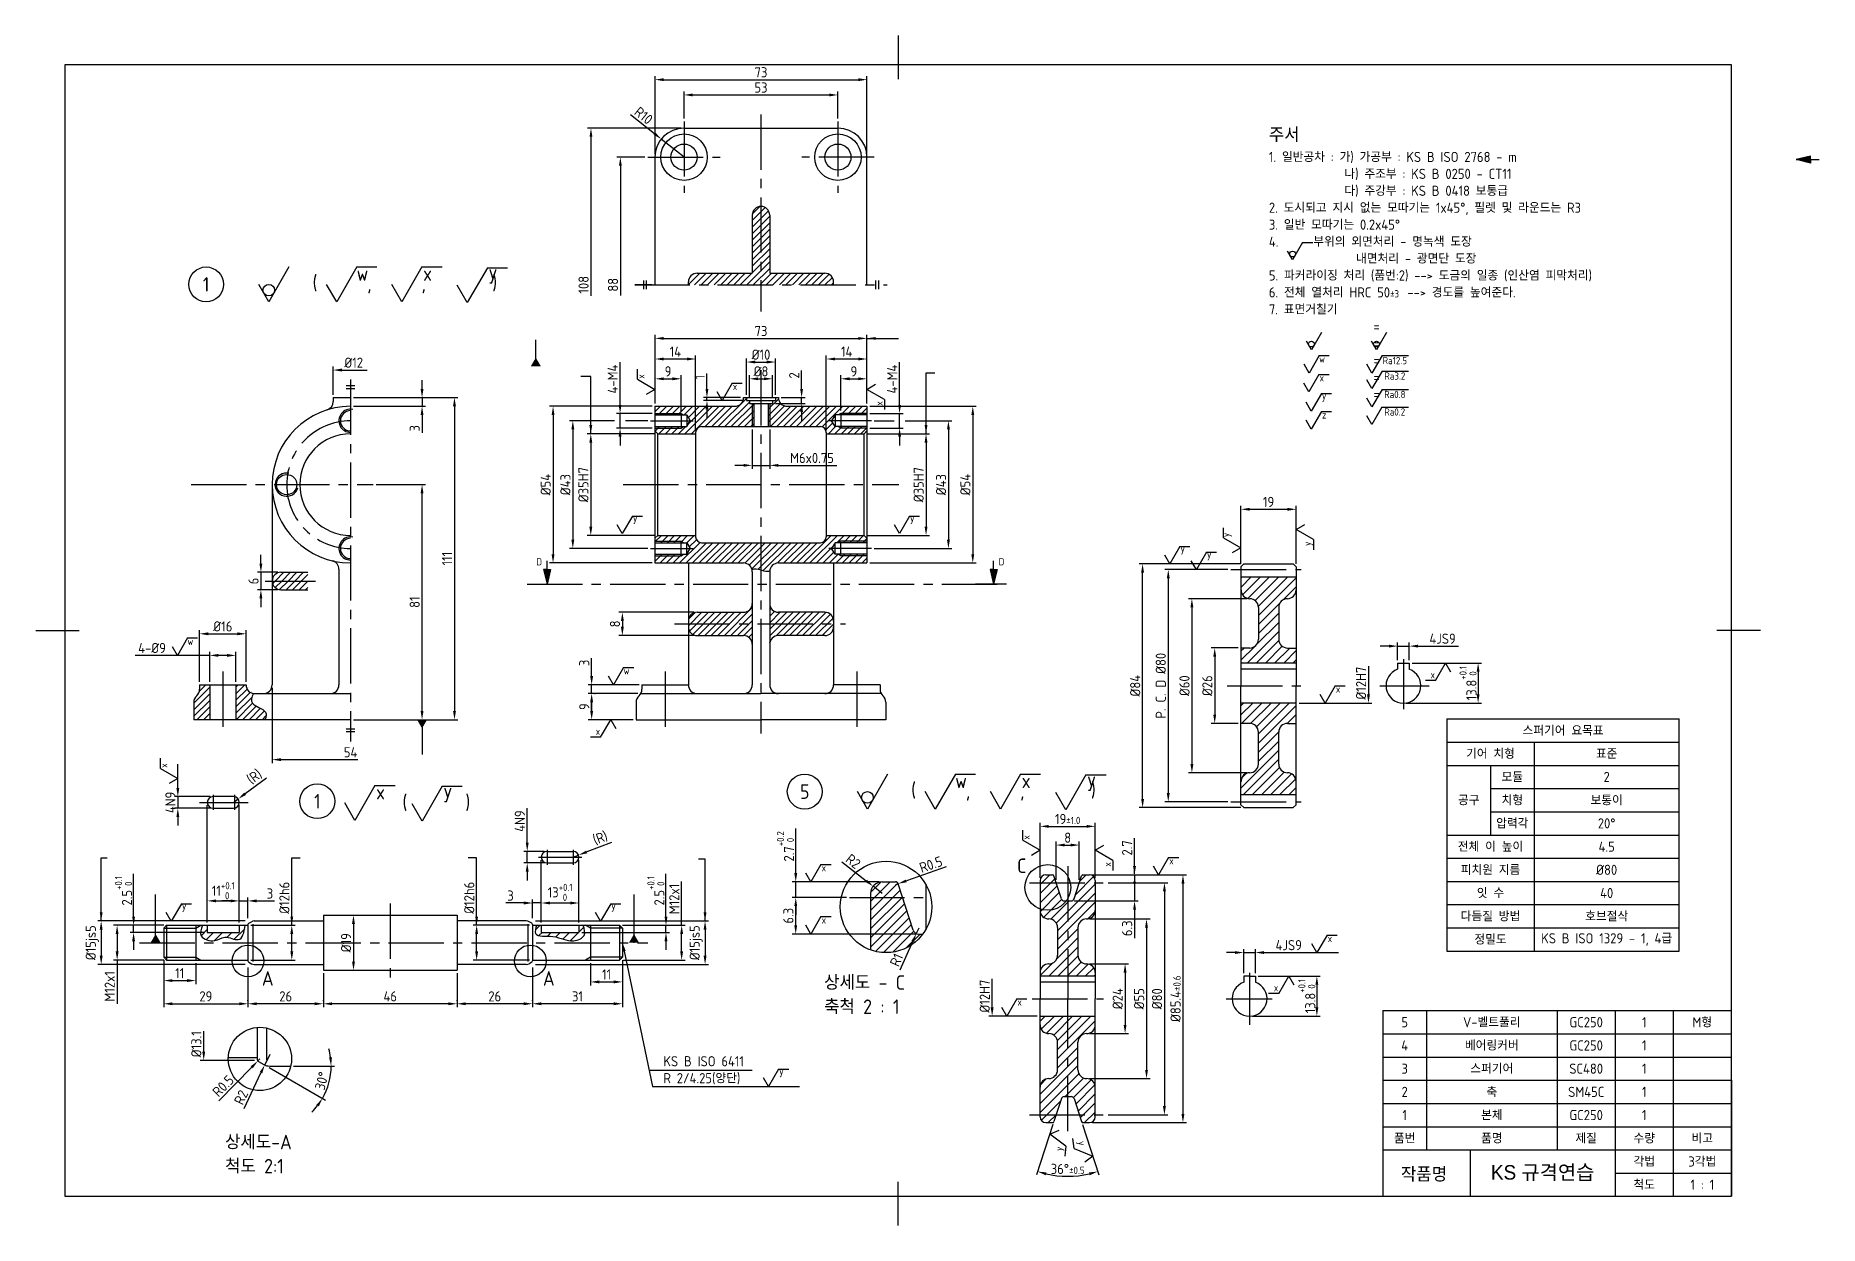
# Model space of a CAD drawing. Header units: millimetres. Extents: x 0 to 10991, y 0 to 768.
# Drawn here: x 0 to 614, y 0 to 410 of the extents above; entities that cross this region are included whole.
import ezdxf

# ---------------------------------------------------------------- set-up
doc = ezdxf.new("R2010")
doc.units = ezdxf.units.MM
doc.linetypes.add('CENTER2', pattern=[28.575, 19.05, -3.175, 3.175, -3.175])
for name, color, linetype in [('가는실선', 7, 'Continuous'), ('문자', 2, 'Continuous'), ('외형선', 3, 'Continuous'), ('윤곽선', 4, 'Continuous'), ('중심선', 7, 'CENTER2')]:
    doc.layers.add(name, color=color, linetype=linetype)
doc.styles.get("Standard").update_dxf_attribs({"font": 'isocp.shx', "bigfont": 'whgtxt.shx'})
doc.dimstyles.new('ISO-25', dxfattribs={"dimtxt": 3.5, "dimasz": 3, "dimexe": 1.2, "dimexo": 1, "dimgap": 0.8, "dimtad": 1, "dimdec": 3, "dimdsep": 46, "dimtxsty": 'Standard', "dimcen": 0, "dimclrd": 7, "dimclre": 7, "dimclrt": 2, "dimadec": 0, "dimazin": 2, "dimtfac": 1, "dimtdec": 3, "dimtmove": 0, "dimatfit": 3, "dimfxl": 0, "dimlwd": -1, "dimlwe": -1, "dimarcsym": 0})
pattern_1 = [(45, (-2296.3239, -254.5084), (-1.5715448, 1.5715448), [])]
pattern_2 = [(45, (-4390.7615, -87.2155), (-1.122532, 1.122532), [])]
pattern_3 = [(45, (-4388.503, -68.6509), (-1.122532, 1.122532), [])]

msp = doc.modelspace()

# ---------------------------------------------------------------- texts
at = {"layer": '가는실선', "char_height": 2.5, "attachment_point": 5}
for s, width, insert in [('w', 5.131377, (443.0394, 298.594)), ('Ra12.5', 5.131377, (468.1038, 298.0252)), ('x', 5.131377, (240.829, 289.1321)), ('x', 5.131377, (240.829, 289.1321)), ('x', 5.131377, (442.9496, 292.0824)), ('Ra3.2', 5.131377, (468.1038, 292.6967)), ('y', 5.131377, (443.7623, 285.5078)), ('Ra0.8', 11.997979, (468.1038, 286.3569)), ('z', 5.131377, (443.7639, 279.3008)), ('Ra0.2', 5.131377, (468.0646, 280.3155)), ('y', 5.131377, (206.4757, 243.3178)), ('y', 5.131377, (301.9041, 243.3178)), ('y', 5.131377, (395.0481, 232.8338)), ('y', 5.131377, (404.1782, 230.8338)), ('w', 5.131377, (53.2906, 201.2835)), ('w', 5.131377, (203.4754, 191.1321)), ('x', 5.131377, (448.5534, 184.8338)), ('x', 5.131377, (481.1584, 189.7843)), ('x', 5.131377, (193.6568, 170.2825)), ('x', 5.131377, (193.6568, 170.2825)), ('x', 5.131377, (271.4403, 123.2612)), ('x', 5.131377, (391.1725, 125.6577)), ('y', 5.131377, (51.1441, 109.7168)), ('y', 5.131377, (199.0127, 109.7168)), ('x', 5.131377, (271.4403, 105.2612)), ('x', 5.131377, (445.7273, 98.8706)), ('x', 5.131377, (427.1913, 81.9082)), ('x', 5.131377, (338.88, 76.9577)), ('y', 5.131377, (256.8485, 52.6911))]:
    msp.add_mtext_dynamic_manual_height_columns(s, width=width, gutter_width=12.5, heights=[0], dxfattribs=dict(at, insert=insert))
for s, insert, rotation in [('x', (208.4312, 292.5396), 90), ('x', (208.4312, 292.5396), 90), ('x', (290.4546, 283.2293), 90), ('x', (290.4546, 283.2293), 90), ('y', (410.2497, 237.943), 90), ('y', (438.2731, 234.898), 90), ('x', (44.0992, 158.4583), 90), ('x', (341.0684, 133.6813), 90), ('x', (369.0918, 124.3709), 90), ('y', (352.743, 26.3545), 83.1353768), ('y', (360.0092, 28.2285), 278.0426564)]:
    msp.add_mtext_dynamic_manual_height_columns(s, width=5.131377, gutter_width=12.5, heights=[0], dxfattribs=dict(at, insert=insert, rotation=rotation))
at = {"layer": '문자'}
for s, width, insert, char_height, attachment_point in [('주서\\P{\\H0.7x;1. 일반공차 : 가) 가공부 : KS B ISO 2768 - m\\P             나) 주조부 : KS B 0250 - CT11\\P             다) 주강부 : KS B 0418 보통급\\P2. 도시되고 지시 없는 모따기는 1x45%%D, 필렛 및 라운드는 R3\\P3. 일반 모따기는 0.2x45%%D\\P4.      부위의 외면처리 - 명녹색 도장\\P               내면처리 - 광면단 도장 \\Fisocp|c129;\\P5. \\Fisocp,whgtxt|c129;파커라이징\\Fisocp|c129; \\Fisocp,whgtxt|c129;처리 (품번:2) --> 도금의 일종 (인산염 피막처리)\\Fisocp|c129;\\P6. \\Fisocp,whgtxt|c129;전체\\Fisocp|c129; \\Fisocp,whgtxt|c129;열처리\\Fisocp|c129; HRC 50\\H0.71429x;%%P3  \\H1.39999x;--> \\Fisocp,whgtxt|c129;경도를\\Fisocp|c129; \\Fisocp,whgtxt|c129;높여준다.\\Fisocp|c129;\\H0.71429x;\\P\\H1.4x;7. \\Fisocp,whgtxt|c129;표면거칠기\\Fisocp|c129;\\P                  =\\P                  =\\P                  =\\P                  =\\P                  =}', 138.298246, (424.7223, 378.2917), 5, 1), ('D', 6.324571, (173.409, 228.7105), 2.5, 5), ('D', 6.324571, (332.6476, 228.7105), 2.5, 5), ('스퍼기어 요목표', 47.79312, (526.0582, 170.5206), 3.5, 5), ('기어 치형', 30, (501.0582, 162.5206), 3.5, 5), ('표준', 30, (541.0582, 162.5206), 3.5, 5), ('모듈', 30, (508.5582, 154.5206), 3.5, 5), ('2', 30, (541.0582, 154.5206), 3.5, 5), ('공구', 30, (493.5582, 146.5206), 3.5, 5), ('치형', 30, (508.5582, 146.5206), 3.5, 5), ('보통이', 30, (541.0582, 146.5206), 3.5, 5), ('압력각', 30, (508.5582, 138.5206), 3.5, 5), ('20%%D', 30, (541.0582, 138.5206), 3.5, 5), ('전체 이 높이', 30, (501.0582, 130.5206), 3.5, 5), ('4.5', 30, (541.0582, 130.5206), 3.5, 5), ('C', 11.090224, (338.0049, 126.4165), 5, 1), ('피치원 지름', 30, (501.0582, 122.5206), 3.5, 5), ('%%C80', 30, (541.0582, 122.5206), 3.5, 5), ('잇 수', 30, (501.0582, 114.5206), 3.5, 5), ('40', 30, (541.0582, 114.5206), 3.5, 5), ('다듬질 방법', 30, (501.0582, 106.5206), 3.5, 5), ('호브절삭', 30, (541.0582, 106.5206), 3.5, 5), ('정밀도', 30, (501.0582, 98.5206), 3.5, 5), ('KS B ISO 1329 - 1, 4급', 50.450166, (541.0582, 98.5206), 3.5, 5), ('A', 4.549399, (77.9057, 87.6063), 5, 1), ('A', 4.549399, (174.6926, 87.6063), 5, 1), ('상세도 - C\\P축척 2 : 1', 41.020326, (271.554, 86.1815), 5, 1), ('5', 15, (471.5, 70), 3.5, 5), ('V-벨트풀리', 33.039018, (501.5, 70), 3.5, 5), ('GC250', 15, (534, 70), 3.5, 5), ('1', 15, (554, 70), 3.5, 5), ('M형', 15, (574, 70), 3.5, 5), ('4', 15, (471.5, 62), 3.5, 5), ('베어링커버', 32.00279, (501.5, 62), 3.5, 5), ('GC250', 15, (534, 62), 3.5, 5), ('1', 15, (554, 62), 3.5, 5), ('3', 15, (471.5, 54), 3.5, 5), ('스퍼기어', 32.342846, (501.5, 54), 3.5, 5), ('SC480', 15, (534, 54), 3.5, 5), ('1', 15, (554, 54), 3.5, 5), ('2', 15, (471.5, 46), 3.5, 5), ('축', 15, (501.5, 46), 3.5, 5), ('SM45C', 15, (534, 46), 3.5, 5), ('1', 15, (554, 46), 3.5, 5), ('1', 15, (471.5, 38), 3.5, 5), ('본체', 15, (501.5, 38), 3.5, 5), ('GC250', 15, (534, 38), 3.5, 5), ('1', 15, (554, 38), 3.5, 5), ('상세도-A\\P척도 2:1', 35.01023, (65.2365, 31.21), 5, 1), ('품번', 15, (471.5, 30), 3.5, 5), ('품명', 15, (501.5, 30), 3.5, 5), ('제질', 15, (534, 30), 3.5, 5), ('수량', 15, (554, 30), 3.5, 5), ('비고', 15, (574, 30), 3.5, 5), ('작품명', 28.149665, (478.1436, 17.5433), 5, 5), ('{\\fGulim|b0|i0|c129|p50;KS 규격연습}', 43.996718, (519, 18), 5, 5), ('각법', 15, (554, 22), 3.5, 5), ('3각법', 15, (574, 22), 3.5, 5), ('척도', 15, (554, 14), 3.5, 5), ('1 : 1', 15, (574, 14), 3.5, 5)]:
    msp.add_mtext_dynamic_manual_height_columns(s, width=width, gutter_width=12.5, heights=[0], dxfattribs=dict(at, insert=insert, char_height=char_height, attachment_point=attachment_point))
at = {"layer": '외형선', "color": 2}
msp.add_text('108', height=3.5, rotation=90, dxfattribs=at).set_placement((190.4466, 321.0937))
at = {"layer": '외형선', "char_height": 5}
for s, width, insert, attachment_point in [('1', 10.262755, (58.7037, 324.2806), 5), ('(      ,      ,        )', 76.996243, (95.3553, 324.2806), 4), ('w', 10.262755, (112.5418, 328.0107), 5), ('x', 10.262755, (134.9593, 328.0107), 5), ('y', 10.262755, (157.4985, 327.7654), 5), ('w', 10.262755, (318.7063, 153.2004), 5), ('x', 10.262755, (341.1238, 153.2004), 5), ('y', 10.262755, (363.663, 152.9551), 5), ('1', 10.262755, (96.9957, 146.1557), 5), ('x', 10.262755, (118.7688, 149.2918), 5), ('(       )', 76.996243, (126.3169, 145.5618), 4), ('y', 10.262755, (141.9493, 149.0466), 5), ('5', 10.262755, (264.8682, 149.4703), 5), ('(      ,      ,        )', 76.996243, (301.5198, 149.4703), 4)]:
    msp.add_mtext_dynamic_manual_height_columns(s, width=width, gutter_width=25, heights=[0], dxfattribs=dict(at, insert=insert, attachment_point=attachment_point))
at = {"layer": '외형선', "color": 2, "char_height": 3.5, "attachment_point": 5, "rotation": 90}
for s, insert in [('88', (198.8226, 324.1366)), ('%%C12H7', (456.474, 186.8688)), ('2.7{\\H0.7x;\\S+0.2^  0;}', (258.2366, 130.5992)), ('2.7', (375.9043, 130.0872)), ('2.5{\\H0.7x;\\S+0.1^  0;}', (30.2494, 115.2836)), ('6.3', (375.9046, 102.3655)), ('%%C19', (106.9062, 97.3992)), ('%%C12H7', (326.8696, 78.9927)), ('%%C13.1', (55.3202, 62.4179))]:
    msp.add_mtext(s, dxfattribs=dict(at, insert=insert))
at = {"layer": '외형선', "color": 2, "char_height": 3.5}
for s, insert, attachment_point in [('%%C12', (109.5231, 297.3055), 5), ('54', (108.4487, 163.0365), 5), ('\\A1;11{\\H0.7x;\\S+0.1^  0;}', (64.6137, 115.3109), 5), ('\\A1;13{\\H0.7x;\\S+0.1^  0;}', (180.6137, 114.7637), 5), ('3', (163.5412, 113.6398), 5), ('11', (49.6137, 86.9035), 5), ('11', (196.6137, 86.4454), 5), ('KS B ISO 6411\\PR 2/4.25(양단)', (216.1968, 48.6261), 7)]:
    msp.add_mtext(s, dxfattribs=dict(at, insert=insert, attachment_point=attachment_point))

# ---------------------------------------------------------------- blocks, each defined once
blk = doc.blocks.new('*D98')
at = {"layer": 'Defpoints', "color": 0}
for p in [(45.11, 103.4), (28.05, 91.4), (45.11, 91.4)]:
    blk.add_point(p, dxfattribs=at)
at = {"layer": '외형선', "color": 7}
for p, q in [((44.11, 103.4), (26.85, 103.4)), ((28.05, 100.4), (28.05, 94.4)), ((44.11, 91.4), (26.85, 91.4)), ((28.05, 91.4), (28.05, 76.3))]:
    blk.add_line(p, q, dxfattribs=at)
for points in [[(27.55, 100.4), (28.55, 100.4), (28.05, 103.4)], [(27.55, 94.4), (28.55, 94.4), (28.05, 91.4)]]:
    blk.add_solid(points, dxfattribs=at)
at = {"layer": '외형선', "color": 2, "insert": (25.5, 82.35), "char_height": 3.5, "attachment_point": 5, "rotation": 90}
blk.add_mtext('M12x1', dxfattribs=at)
blk = doc.blocks.new('*D94')
at = {"layer": 'Defpoints', "color": 0}
for p in [(73.11, 104.9), (22.56, 89.9), (73.11, 89.9)]:
    blk.add_point(p, dxfattribs=at)
at = {"layer": '외형선', "color": 7}
for p, q in [((72.11, 104.9), (21.36, 104.9)), ((22.56, 101.9), (22.56, 92.9)), ((72.11, 89.9), (21.36, 89.9))]:
    blk.add_line(p, q, dxfattribs=at)
for points in [[(22.06, 101.9), (23.06, 101.9), (22.56, 104.9)], [(22.06, 92.9), (23.06, 92.9), (22.56, 89.9)]]:
    blk.add_solid(points, dxfattribs=at)
at = {"layer": '외형선', "color": 2, "insert": (19.5, 97.4), "char_height": 3.5, "attachment_point": 5, "rotation": 90}
blk.add_mtext('%%C15js5', dxfattribs=at)
blk = doc.blocks.new('*D99')
at = {"layer": 'Defpoints', "color": 0}
for p in [(44.11, 92.4), (73.11, 89.9), (73.11, 76.36)]:
    blk.add_point(p, dxfattribs=at)
at = {"layer": '외형선', "color": 7}
for p, q in [((44.11, 91.4), (44.11, 75.16)), ((73.11, 88.9), (73.11, 75.16)), ((47.11, 76.36), (70.11, 76.36))]:
    blk.add_line(p, q, dxfattribs=at)
for points in [[(47.11, 76.86), (47.11, 75.86), (44.11, 76.36)], [(70.11, 76.86), (70.11, 75.86), (73.11, 76.36)]]:
    blk.add_solid(points, dxfattribs=at)
at = {"layer": '외형선', "color": 2, "insert": (58.61, 78.91), "char_height": 3.5, "attachment_point": 5}
blk.add_mtext('29', dxfattribs=at)
blk = doc.blocks.new('*D100')
at = {"layer": 'Defpoints', "color": 0}
for p in [(145.11, 87.9), (99.11, 76.36), (99.11, 76.36)]:
    blk.add_point(p, dxfattribs=at)
at = {"layer": '외형선', "color": 7}
for p, q in [((145.11, 86.9), (145.11, 75.16)), ((99.11, 77.36), (99.11, 77.56)), ((142.11, 76.36), (102.11, 76.36))]:
    blk.add_line(p, q, dxfattribs=at)
for points in [[(102.11, 76.86), (102.11, 75.86), (99.11, 76.36)], [(142.11, 76.86), (142.11, 75.86), (145.11, 76.36)]]:
    blk.add_solid(points, dxfattribs=at)
at = {"layer": '외형선', "color": 2, "insert": (122.11, 78.91), "char_height": 3.5, "attachment_point": 5}
blk.add_mtext('46', dxfattribs=at)
blk = doc.blocks.new('*D95')
at = {"layer": 'Defpoints', "color": 0}
for p in [(171.11, 89.9), (145.11, 76.36), (145.11, 76.36)]:
    blk.add_point(p, dxfattribs=at)
at = {"layer": '외형선', "color": 7}
for p, q in [((171.11, 88.9), (171.11, 75.16)), ((145.11, 77.36), (145.11, 77.56)), ((168.11, 76.36), (148.11, 76.36))]:
    blk.add_line(p, q, dxfattribs=at)
for points in [[(148.11, 76.86), (148.11, 75.86), (145.11, 76.36)], [(168.11, 76.86), (168.11, 75.86), (171.11, 76.36)]]:
    blk.add_solid(points, dxfattribs=at)
at = {"layer": '외형선', "color": 2, "insert": (158.11, 78.91), "char_height": 3.5, "attachment_point": 5}
blk.add_mtext('26', dxfattribs=at)
blk = doc.blocks.new('*D101')
at = {"layer": 'Defpoints', "color": 0}
for p in [(202.11, 92.4), (171.11, 76.36), (171.11, 76.36)]:
    blk.add_point(p, dxfattribs=at)
at = {"layer": '외형선', "color": 7}
for p, q in [((202.11, 91.4), (202.11, 75.16)), ((171.11, 77.36), (171.11, 77.56)), ((199.11, 76.36), (174.11, 76.36))]:
    blk.add_line(p, q, dxfattribs=at)
for points in [[(174.11, 76.86), (174.11, 75.86), (171.11, 76.36)], [(199.11, 76.86), (199.11, 75.86), (202.11, 76.36)]]:
    blk.add_solid(points, dxfattribs=at)
at = {"layer": '외형선', "color": 2, "insert": (186.61, 78.91), "char_height": 3.5, "attachment_point": 5}
blk.add_mtext('31', dxfattribs=at)
blk = doc.blocks.new('*D102')
at = {"layer": 'Defpoints', "color": 0}
for p in [(99.11, 87.9), (73.11, 76.36), (73.11, 76.36)]:
    blk.add_point(p, dxfattribs=at)
at = {"layer": '외형선', "color": 7}
for p, q in [((99.11, 86.9), (99.11, 75.16)), ((73.11, 77.36), (73.11, 77.56)), ((96.11, 76.36), (76.11, 76.36))]:
    blk.add_line(p, q, dxfattribs=at)
for points in [[(76.11, 76.86), (76.11, 75.86), (73.11, 76.36)], [(96.11, 76.86), (96.11, 75.86), (99.11, 76.36)]]:
    blk.add_solid(points, dxfattribs=at)
at = {"layer": '외형선', "color": 2, "insert": (86.11, 78.91), "char_height": 3.5, "attachment_point": 5}
blk.add_mtext('26', dxfattribs=at)
blk = doc.blocks.new('*D103')
at = {"layer": 'Defpoints', "color": 0}
for p in [(201.11, 103.4), (222.48, 103.4), (201.41, 91.4)]:
    blk.add_point(p, dxfattribs=at)
at = {"layer": '외형선', "color": 7}
for p, q in [((222.48, 103.4), (222.48, 118.5)), ((202.11, 103.4), (223.68, 103.4)), ((222.48, 94.4), (222.48, 100.4)), ((202.41, 91.4), (223.68, 91.4))]:
    blk.add_line(p, q, dxfattribs=at)
for points in [[(221.98, 100.4), (222.98, 100.4), (222.48, 103.4)], [(221.98, 94.4), (222.98, 94.4), (222.48, 91.4)]]:
    blk.add_solid(points, dxfattribs=at)
at = {"layer": '외형선', "color": 2, "insert": (219.93, 112.45), "char_height": 3.5, "attachment_point": 5, "rotation": 90}
blk.add_mtext('M12x1', dxfattribs=at)
blk = doc.blocks.new('*D96')
at = {"layer": 'Defpoints', "color": 0}
for p in [(171.11, 104.9), (171.11, 89.9), (230.54, 89.9)]:
    blk.add_point(p, dxfattribs=at)
at = {"layer": '외형선', "color": 7}
for p, q in [((172.11, 104.9), (231.74, 104.9)), ((230.54, 101.9), (230.54, 92.9)), ((172.11, 89.9), (231.74, 89.9))]:
    blk.add_line(p, q, dxfattribs=at)
for points in [[(230.04, 101.9), (231.04, 101.9), (230.54, 104.9)], [(230.04, 92.9), (231.04, 92.9), (230.54, 89.9)]]:
    blk.add_solid(points, dxfattribs=at)
at = {"layer": '외형선', "color": 2, "insert": (227.48, 97.4), "char_height": 3.5, "attachment_point": 5, "rotation": 90}
blk.add_mtext('%%C15js5', dxfattribs=at)
blk = doc.blocks.new('*D104')
at = {"layer": 'Defpoints', "color": 0}
for p in [(73.11, 111.81), (73.11, 104.9), (70.11, 103.4)]:
    blk.add_point(p, dxfattribs=at)
at = {"layer": '외형선', "color": 7}
for p, q in [((67.11, 111.81), (64.11, 111.81)), ((70.11, 104.4), (70.11, 113.01)), ((70.11, 111.81), (73.11, 111.81)), ((73.11, 105.9), (73.11, 113.01)), ((76.11, 111.81), (82.26, 111.81))]:
    blk.add_line(p, q, dxfattribs=at)
for points in [[(67.11, 112.31), (67.11, 111.31), (70.11, 111.81)], [(76.11, 112.31), (76.11, 111.31), (73.11, 111.81)]]:
    blk.add_solid(points, dxfattribs=at)
at = {"layer": '외형선', "color": 2, "insert": (80.69, 114.36), "char_height": 3.5, "attachment_point": 5}
blk.add_mtext('3', dxfattribs=at)
blk = doc.blocks.new('*D107')
at = {"layer": 'Defpoints', "color": 0}
for p in [(61.11, 147.75), (48.96, 143.75), (61.11, 143.75)]:
    blk.add_point(p, dxfattribs=at)
at = {"layer": '외형선', "color": 7}
for p, q in [((48.96, 150.75), (48.96, 153.75)), ((60.11, 147.75), (47.76, 147.75)), ((48.96, 147.75), (48.96, 143.75)), ((60.11, 143.75), (47.76, 143.75)), ((48.96, 140.75), (48.96, 137.75))]:
    blk.add_line(p, q, dxfattribs=at)
for points in [[(48.46, 150.75), (49.46, 150.75), (48.96, 147.75)], [(48.46, 140.75), (49.46, 140.75), (48.96, 143.75)]]:
    blk.add_solid(points, dxfattribs=at)
at = {"layer": '외형선', "color": 2, "insert": (46.41, 145.75), "char_height": 3.5, "attachment_point": 5, "rotation": 90}
blk.add_mtext('4N9', dxfattribs=at)
blk = doc.blocks.new('*D108')
at = {"layer": 'Defpoints', "color": 0}
for p in [(68.11, 145.75), (69.72, 146.94)]:
    blk.add_point(p, dxfattribs=at)
at = {"layer": '외형선', "color": 7}
for p, q in [((79.49, 154.16), (72.13, 148.72)), ((68.11, 145.75), (69.72, 146.94))]:
    blk.add_line(p, q, dxfattribs=at)
blk.add_solid([(71.84, 149.13), (72.43, 148.32), (69.72, 146.94)], dxfattribs=at)
at = {"layer": '외형선', "color": 2, "insert": (75.4, 154.53), "char_height": 3.5, "attachment_point": 5, "rotation": 36.481}
blk.add_mtext('(R)', dxfattribs=at)
blk = doc.blocks.new('*D105')
at = {"layer": 'Defpoints', "color": 0}
for p in [(73.11, 103.4), (73.11, 91.4), (88.21, 91.4)]:
    blk.add_point(p, dxfattribs=at)
at = {"layer": '외형선', "color": 7}
for p, q in [((88.21, 103.4), (88.21, 119.37)), ((74.11, 103.4), (89.41, 103.4)), ((88.21, 94.4), (88.21, 100.4)), ((74.11, 91.4), (89.41, 91.4))]:
    blk.add_line(p, q, dxfattribs=at)
for points in [[(87.71, 100.4), (88.71, 100.4), (88.21, 103.4)], [(87.71, 94.4), (88.71, 94.4), (88.21, 91.4)]]:
    blk.add_solid(points, dxfattribs=at)
at = {"layer": '외형선', "color": 2, "insert": (85.66, 112.89), "char_height": 3.5, "width": 7.0702, "attachment_point": 5, "rotation": 90}
blk.add_mtext('%%C12h6', dxfattribs=at)
blk = doc.blocks.new('*D106')
at = {"layer": 'Defpoints', "color": 0}
for p in [(171.11, 103.4), (151.87, 91.4), (171.11, 91.4)]:
    blk.add_point(p, dxfattribs=at)
at = {"layer": '외형선', "color": 7}
for p, q in [((151.87, 103.4), (151.87, 119.37)), ((170.11, 103.4), (150.67, 103.4)), ((151.87, 94.4), (151.87, 100.4)), ((170.11, 91.4), (150.67, 91.4))]:
    blk.add_line(p, q, dxfattribs=at)
for points in [[(151.37, 100.4), (152.37, 100.4), (151.87, 103.4)], [(151.37, 94.4), (152.37, 94.4), (151.87, 91.4)]]:
    blk.add_solid(points, dxfattribs=at)
at = {"layer": '외형선', "color": 2, "insert": (149.32, 112.89), "char_height": 3.5, "attachment_point": 5, "rotation": 90}
blk.add_mtext('%%C12h6', dxfattribs=at)
blk = doc.blocks.new('*D110')
at = {"layer": 'Defpoints', "color": 0}
for p in [(169.29, 124.89), (176.11, 128.89), (176.11, 124.89)]:
    blk.add_point(p, dxfattribs=at)
at = {"layer": '외형선', "color": 7}
for p, q in [((169.29, 131.89), (169.29, 143.75)), ((175.11, 128.89), (168.09, 128.89)), ((175.11, 124.89), (168.09, 124.89)), ((169.29, 124.89), (169.29, 128.89)), ((169.29, 121.89), (169.29, 118.89))]:
    blk.add_line(p, q, dxfattribs=at)
for points in [[(168.79, 131.89), (169.79, 131.89), (169.29, 128.89)], [(168.79, 121.89), (169.79, 121.89), (169.29, 124.89)]]:
    blk.add_solid(points, dxfattribs=at)
at = {"layer": '외형선', "color": 2, "insert": (166.74, 139.32), "char_height": 3.5, "attachment_point": 5, "rotation": 90}
blk.add_mtext('4N9', dxfattribs=at)
blk = doc.blocks.new('*D109')
at = {"layer": 'Defpoints', "color": 0}
for p in [(185.11, 126.89), (186.98, 127.61)]:
    blk.add_point(p, dxfattribs=at)
at = {"layer": '외형선', "color": 7}
for p, q in [((198.33, 131.95), (189.78, 128.68)), ((185.11, 126.89), (186.98, 127.61))]:
    blk.add_line(p, q, dxfattribs=at)
blk.add_solid([(189.6, 129.15), (189.96, 128.22), (186.98, 127.61)], dxfattribs=at)
at = {"layer": '외형선', "color": 2, "insert": (194.48, 133.4), "char_height": 3.5, "attachment_point": 5, "rotation": 20.9556}
blk.add_mtext('(R)', dxfattribs=at)
blk = doc.blocks.new('*D111')
at = {"layer": 'Defpoints', "color": 0}
for p in [(76.73, 56.5), (78.59, 55.42), (80.59, 54.89), (87.84, 54.89), (100.41, 47.28)]:
    blk.add_point(p, dxfattribs=at)
at = {"layer": '외형선', "color": 7}
for p, q in [((80.38, 54.39), (99.81, 43.17)), ((88.84, 54.89), (102.95, 54.89))]:
    blk.add_line(p, q, dxfattribs=at)
for start, end in [(7.73592, 15.47183), (330, 360), (314.52817, 322.26408)]:
    blk.add_arc((79.52, 54.89), 22.24, start, end, dxfattribs=at)
for points in [[(102.05, 57.91), (101.05, 57.84), (101.75, 54.89)], [(96.69, 41.55), (97.52, 41), (98.77, 43.77)]]:
    blk.add_solid(points, dxfattribs=at)
at = {"layer": '외형선', "color": 2, "insert": (98.53, 49.79), "char_height": 3.5, "attachment_point": 5, "rotation": 75}
blk.add_mtext('30°', dxfattribs=at)
blk = doc.blocks.new('*D112')
at = {"layer": 'Defpoints', "color": 0}
for p in [(80.59, 58.89), (78.87, 55.27)]:
    blk.add_point(p, dxfattribs=at)
at = {"layer": '외형선', "color": 7}
for p, q in [((80.59, 58.89), (78.87, 55.27)), ((71.76, 40.31), (77.58, 52.56))]:
    blk.add_line(p, q, dxfattribs=at)
blk.add_solid([(77.13, 52.78), (78.03, 52.35), (78.87, 55.27)], dxfattribs=at)
at = {"layer": '외형선', "color": 2, "insert": (70.75, 44.12), "char_height": 3.5, "attachment_point": 5, "rotation": 64.573}
blk.add_mtext('R2', dxfattribs=at)
blk = doc.blocks.new('*D97')
at = {"layer": 'Defpoints', "color": 0}
for p in [(76.53, 56.65), (77.23, 57.36)]:
    blk.add_point(p, dxfattribs=at)
at = {"layer": '외형선', "color": 7}
for p, q in [((77.23, 57.36), (76.53, 56.65)), ((63.09, 42.89), (74.43, 54.5))]:
    blk.add_line(p, q, dxfattribs=at)
blk.add_solid([(74.07, 54.85), (74.79, 54.15), (76.53, 56.65)], dxfattribs=at)
at = {"layer": '외형선', "color": 2, "insert": (64.56, 48.05), "char_height": 3.5, "attachment_point": 5, "rotation": 45.66992}
blk.add_mtext('R0.5', dxfattribs=at)
blk = doc.blocks.new('*D144')
at = {"layer": 'Defpoints', "color": 0}
for p in [(368.34, 118.09), (368.34, 38.09), (388.75, 38.09)]:
    blk.add_point(p, dxfattribs=at)
at = {"layer": '외형선', "color": 7}
for p, q in [((369.34, 118.09), (389.95, 118.09)), ((388.75, 115.09), (388.75, 41.09)), ((369.34, 38.09), (389.95, 38.09))]:
    blk.add_line(p, q, dxfattribs=at)
for points in [[(388.25, 115.09), (389.25, 115.09), (388.75, 118.09)], [(388.25, 41.09), (389.25, 41.09), (388.75, 38.09)]]:
    blk.add_solid(points, dxfattribs=at)
at = {"layer": '외형선', "color": 2, "insert": (386.2, 78.09), "char_height": 3.5, "attachment_point": 5, "rotation": 90}
blk.add_mtext('%%C80', dxfattribs=at)
blk = doc.blocks.new('*D143')
at = {"layer": 'Defpoints', "color": 0}
for p in [(359.43, 131.06), (351.43, 118.09), (359.43, 118.09)]:
    blk.add_point(p, dxfattribs=at)
at = {"layer": '외형선', "color": 7}
for p, q in [((351.43, 119.09), (351.43, 132.26)), ((354.43, 131.06), (356.43, 131.06)), ((359.43, 119.09), (359.43, 132.26))]:
    blk.add_line(p, q, dxfattribs=at)
for points in [[(354.43, 131.56), (354.43, 130.56), (351.43, 131.06)], [(356.43, 131.56), (356.43, 130.56), (359.43, 131.06)]]:
    blk.add_solid(points, dxfattribs=at)
at = {"layer": '외형선', "color": 2, "insert": (355.43, 133.61), "char_height": 3.5, "attachment_point": 5}
blk.add_mtext('8', dxfattribs=at)
blk = doc.blocks.new('*D145')
at = {"layer": 'Defpoints', "color": 0}
for p in [(364.93, 137.5), (345.93, 118.79), (364.93, 118.79)]:
    blk.add_point(p, dxfattribs=at)
at = {"layer": '외형선', "color": 7}
for p, q in [((345.93, 119.79), (345.93, 138.7)), ((348.93, 137.5), (361.93, 137.5)), ((364.93, 119.79), (364.93, 138.7))]:
    blk.add_line(p, q, dxfattribs=at)
for points in [[(348.93, 138), (348.93, 137), (345.93, 137.5)], [(361.93, 138), (361.93, 137), (364.93, 137.5)]]:
    blk.add_solid(points, dxfattribs=at)
at = {"layer": '외형선', "color": 2, "insert": (355.43, 140.05), "char_height": 3.5, "attachment_point": 5}
blk.add_mtext('19{\\H0.71429x;%%P1.0}', dxfattribs=at)
blk = doc.blocks.new('*D146')
at = {"layer": 'Defpoints', "color": 0}
for p in [(353.26, 43.7), (357.61, 43.7), (350.67, 35.74), (360.2, 35.74), (351.93, 17.09)]:
    blk.add_point(p, dxfattribs=at)
at = {"layer": '외형선', "color": 7}
for p, q in [((350.36, 34.79), (344.71, 17.4)), ((360.51, 34.79), (366.16, 17.4))]:
    blk.add_line(p, q, dxfattribs=at)
blk.add_arc((355.43, 50.4), 33.5, 257.13247, 282.86753, dxfattribs=at)
for points in [[(347.84, 17.26), (348.11, 18.23), (345.08, 18.54)], [(362.76, 18.23), (363.03, 17.26), (365.79, 18.54)]]:
    blk.add_solid(points, dxfattribs=at)
at = {"layer": '외형선', "color": 2, "insert": (355.43, 19.45), "char_height": 3.5, "attachment_point": 5}
blk.add_mtext('36°{\\H0.71429x;%%P0.5}', dxfattribs=at)
blk = doc.blocks.new('*D147')
at = {"layer": 'Defpoints', "color": 0}
for p in [(362.93, 120.79), (362.93, 35.39), (395.13, 35.39)]:
    blk.add_point(p, dxfattribs=at)
at = {"layer": '외형선', "color": 7}
for p, q in [((363.93, 120.79), (396.33, 120.79)), ((395.13, 117.79), (395.13, 38.39)), ((363.93, 35.39), (396.33, 35.39))]:
    blk.add_line(p, q, dxfattribs=at)
for points in [[(394.63, 117.79), (395.63, 117.79), (395.13, 120.79)], [(394.63, 38.39), (395.63, 38.39), (395.13, 35.39)]]:
    blk.add_solid(points, dxfattribs=at)
at = {"layer": '외형선', "color": 2, "insert": (392.58, 78.09), "char_height": 3.5, "attachment_point": 5, "rotation": 90}
blk.add_mtext('%%C85.4{\\H0.71429x;%%P0.6}', dxfattribs=at)
blk = doc.blocks.new('*D148')
at = {"layer": 'Defpoints', "color": 0}
for p in [(261.77, 113), (280.23, 113), (304.11, 100.4)]:
    blk.add_point(p, dxfattribs=at)
at = {"layer": '외형선', "color": 7}
for p, q in [((279.23, 113), (260.57, 113)), ((261.77, 103.4), (261.77, 110)), ((303.11, 100.4), (260.57, 100.4))]:
    blk.add_line(p, q, dxfattribs=at)
for points in [[(261.27, 110), (262.27, 110), (261.77, 113)], [(261.27, 103.4), (262.27, 103.4), (261.77, 100.4)]]:
    blk.add_solid(points, dxfattribs=at)
at = {"layer": '외형선', "color": 2, "insert": (259.22, 106.7), "char_height": 3.5, "attachment_point": 5, "rotation": 90}
blk.add_mtext('6.3', dxfattribs=at)
blk = doc.blocks.new('*D151')
at = {"layer": 'Defpoints', "color": 0}
for p in [(296.08, 117.4), (297.02, 117.73)]:
    blk.add_point(p, dxfattribs=at)
at = {"layer": '외형선', "color": 7}
for p, q in [((313.62, 123.51), (299.86, 118.71)), ((296.08, 117.4), (297.02, 117.73))]:
    blk.add_line(p, q, dxfattribs=at)
blk.add_solid([(299.69, 119.18), (300.02, 118.24), (297.02, 117.73)], dxfattribs=at)
at = {"layer": '외형선', "color": 2, "insert": (308.32, 124.36), "char_height": 3.5, "attachment_point": 5, "rotation": 19.19843}
blk.add_mtext('R0.5', dxfattribs=at)
blk = doc.blocks.new('*D141')
at = {"layer": 'Defpoints', "color": 0}
for p in [(288.41, 116.86), (291.56, 114.4)]:
    blk.add_point(p, dxfattribs=at)
at = {"layer": '외형선', "color": 7}
for p, q in [((277.62, 125.28), (286.04, 118.71)), ((291.56, 114.4), (288.41, 116.86))]:
    blk.add_line(p, q, dxfattribs=at)
blk.add_solid([(286.35, 119.1), (285.74, 118.31), (288.41, 116.86)], dxfattribs=at)
at = {"layer": '외형선', "color": 2, "insert": (281.56, 125.44), "char_height": 3.5, "attachment_point": 5, "rotation": 321.99929}
blk.add_mtext('R2', dxfattribs=at)
blk = doc.blocks.new('*D142')
at = {"layer": 'Defpoints', "color": 0}
for p in [(303.3, 100.57), (304.11, 102.4)]:
    blk.add_point(p, dxfattribs=at)
at = {"layer": '외형선', "color": 7}
for p, q in [((304.11, 102.4), (303.3, 100.57)), ((297.78, 88.1), (302.08, 97.82))]:
    blk.add_line(p, q, dxfattribs=at)
blk.add_solid([(301.62, 98.03), (302.54, 97.62), (303.3, 100.57)], dxfattribs=at)
at = {"layer": '외형선', "color": 2, "insert": (296.48, 91.47), "char_height": 3.5, "attachment_point": 5, "rotation": 66.11413}
blk.add_mtext('R1', dxfattribs=at)
blk = doc.blocks.new('*D149')
at = {"layer": 'Defpoints', "color": 0}
for p in [(420.08, 94.01), (416.08, 85.89), (420.08, 85.89)]:
    blk.add_point(p, dxfattribs=at)
at = {"layer": '외형선', "color": 7}
for p, q in [((413.08, 94.01), (410.08, 94.01)), ((416.08, 86.89), (416.08, 95.21)), ((416.08, 94.01), (420.08, 94.01)), ((420.08, 86.89), (420.08, 95.21)), ((423.08, 94.01), (437.03, 94.01))]:
    blk.add_line(p, q, dxfattribs=at)
for points in [[(413.08, 94.51), (413.08, 93.51), (416.08, 94.01)], [(423.08, 94.51), (423.08, 93.51), (420.08, 94.01)]]:
    blk.add_solid(points, dxfattribs=at)
at = {"layer": '외형선', "color": 2, "insert": (431.55, 96.56), "char_height": 3.5, "attachment_point": 5}
blk.add_mtext('4JS9', dxfattribs=at)
blk = doc.blocks.new('*D150')
at = {"layer": 'Defpoints', "color": 0}
for p in [(420.08, 85.89), (418.08, 72.09), (441.24, 72.09)]:
    blk.add_point(p, dxfattribs=at)
at = {"layer": '외형선', "color": 7}
for p, q in [((421.08, 85.89), (442.44, 85.89)), ((441.24, 82.89), (441.24, 75.09)), ((419.08, 72.09), (442.44, 72.09))]:
    blk.add_line(p, q, dxfattribs=at)
for points in [[(440.74, 82.89), (441.74, 82.89), (441.24, 85.89)], [(440.74, 75.09), (441.74, 75.09), (441.24, 72.09)]]:
    blk.add_solid(points, dxfattribs=at)
at = {"layer": '외형선', "color": 2, "insert": (437.77, 78.99), "char_height": 3.5, "attachment_point": 5, "rotation": 90}
blk.add_mtext('13.8{\\H0.7x;\\S+0.1^  0;}', dxfattribs=at)
blk = doc.blocks.new('*D152')
at = {"layer": 'Defpoints', "color": 0}
for p in [(361.93, 90.09), (361.93, 66.09), (375.2, 66.09)]:
    blk.add_point(p, dxfattribs=at)
at = {"layer": '외형선', "color": 7}
for p, q in [((362.93, 90.09), (376.4, 90.09)), ((375.2, 87.09), (375.2, 69.09)), ((362.93, 66.09), (376.4, 66.09))]:
    blk.add_line(p, q, dxfattribs=at)
for points in [[(374.7, 87.09), (375.7, 87.09), (375.2, 90.09)], [(374.7, 69.09), (375.7, 69.09), (375.2, 66.09)]]:
    blk.add_solid(points, dxfattribs=at)
at = {"layer": '외형선', "color": 2, "insert": (372.65, 78.09), "char_height": 3.5, "attachment_point": 5, "rotation": 90}
blk.add_mtext('%%C24', dxfattribs=at)
blk = doc.blocks.new('*D153')
at = {"layer": 'Defpoints', "color": 0}
for p in [(361.93, 105.59), (361.93, 50.59), (382.58, 50.59)]:
    blk.add_point(p, dxfattribs=at)
at = {"layer": '외형선', "color": 7}
for p, q in [((362.93, 105.59), (383.78, 105.59)), ((382.58, 102.59), (382.58, 53.59)), ((362.93, 50.59), (383.78, 50.59))]:
    blk.add_line(p, q, dxfattribs=at)
for points in [[(382.08, 102.59), (383.08, 102.59), (382.58, 105.59)], [(382.08, 53.59), (383.08, 53.59), (382.58, 50.59)]]:
    blk.add_solid(points, dxfattribs=at)
at = {"layer": '외형선', "color": 2, "insert": (380.03, 78.09), "char_height": 3.5, "attachment_point": 5, "rotation": 90}
blk.add_mtext('%%C55', dxfattribs=at)
blk = doc.blocks.new('*D207')
at = {"layer": 'Defpoints', "color": 0}
for p in [(434.11, 246.77), (415.11, 226.97), (434.11, 226.97)]:
    blk.add_point(p, dxfattribs=at)
at = {"layer": '외형선', "color": 7}
for p, q in [((415.11, 227.97), (415.11, 247.97)), ((418.11, 246.77), (431.11, 246.77)), ((434.11, 227.97), (434.11, 247.97))]:
    blk.add_line(p, q, dxfattribs=at)
for points in [[(418.11, 247.27), (418.11, 246.27), (415.11, 246.77)], [(431.11, 247.27), (431.11, 246.27), (434.11, 246.77)]]:
    blk.add_solid(points, dxfattribs=at)
at = {"layer": '외형선', "color": 2, "insert": (424.61, 249.32), "char_height": 3.5, "attachment_point": 5}
blk.add_mtext('19', dxfattribs=at)
blk = doc.blocks.new('*D205')
at = {"layer": 'Defpoints', "color": 0}
for p in [(473.06, 199.62), (469.06, 193.77), (473.06, 193.77)]:
    blk.add_point(p, dxfattribs=at)
at = {"layer": '외형선', "color": 7}
for p, q in [((466.06, 199.62), (463.06, 199.62)), ((469.06, 194.77), (469.06, 200.82)), ((469.06, 199.62), (473.06, 199.62)), ((473.06, 194.77), (473.06, 200.82)), ((476.06, 199.62), (490.01, 199.62))]:
    blk.add_line(p, q, dxfattribs=at)
for points in [[(466.06, 200.12), (466.06, 199.12), (469.06, 199.62)], [(476.06, 200.12), (476.06, 199.12), (473.06, 199.62)]]:
    blk.add_solid(points, dxfattribs=at)
at = {"layer": '외형선', "color": 2, "insert": (484.54, 202.17), "char_height": 3.5, "attachment_point": 5}
blk.add_mtext('4JS9', dxfattribs=at)
blk = doc.blocks.new('*D206')
at = {"layer": 'Defpoints', "color": 0}
for p in [(473.06, 193.77), (471.06, 179.97), (496.78, 179.97)]:
    blk.add_point(p, dxfattribs=at)
at = {"layer": '외형선', "color": 7}
for p, q in [((474.06, 193.77), (497.98, 193.77)), ((496.78, 190.77), (496.78, 182.97)), ((472.06, 179.97), (497.98, 179.97))]:
    blk.add_line(p, q, dxfattribs=at)
for points in [[(496.28, 190.77), (497.28, 190.77), (496.78, 193.77)], [(496.28, 182.97), (497.28, 182.97), (496.78, 179.97)]]:
    blk.add_solid(points, dxfattribs=at)
at = {"layer": '외형선', "color": 2, "insert": (493.3, 186.87), "char_height": 3.5, "attachment_point": 5, "rotation": 90}
blk.add_mtext('13.8{\\H0.7x;\\S+0.1^  0;}', dxfattribs=at)
blk = doc.blocks.new('*D208')
at = {"layer": 'Defpoints', "color": 0}
for p in [(411.62, 225.97), (390.07, 145.97), (411.62, 145.97)]:
    blk.add_point(p, dxfattribs=at)
at = {"layer": '외형선', "color": 7}
for p, q in [((410.62, 225.97), (388.87, 225.97)), ((390.07, 222.97), (390.07, 148.97)), ((410.62, 145.97), (388.87, 145.97))]:
    blk.add_line(p, q, dxfattribs=at)
for points in [[(389.57, 222.97), (390.57, 222.97), (390.07, 225.97)], [(389.57, 148.97), (390.57, 148.97), (390.07, 145.97)]]:
    blk.add_solid(points, dxfattribs=at)
at = {"layer": '외형선', "color": 2, "insert": (387.49, 185.97), "char_height": 3.5, "attachment_point": 5, "rotation": 90}
blk.add_mtext('P. C. D %%C80', dxfattribs=at)
blk = doc.blocks.new('*D209')
at = {"layer": 'Defpoints', "color": 0}
for p in [(381.23, 227.97), (416.11, 227.97), (416.11, 143.97)]:
    blk.add_point(p, dxfattribs=at)
at = {"layer": '외형선', "color": 7}
for p, q in [((415.11, 227.97), (380.03, 227.97)), ((381.23, 146.97), (381.23, 224.97)), ((415.11, 143.97), (380.03, 143.97))]:
    blk.add_line(p, q, dxfattribs=at)
for points in [[(380.73, 224.97), (381.73, 224.97), (381.23, 227.97)], [(380.73, 146.97), (381.73, 146.97), (381.23, 143.97)]]:
    blk.add_solid(points, dxfattribs=at)
at = {"layer": '외형선', "color": 2, "insert": (378.68, 185.97), "char_height": 3.5, "attachment_point": 5, "rotation": 90}
blk.add_mtext('%%C84', dxfattribs=at)
blk = doc.blocks.new('*D210')
at = {"layer": 'Defpoints', "color": 0}
for p in [(415.13, 198.97), (406.07, 172.97), (415.13, 172.97)]:
    blk.add_point(p, dxfattribs=at)
at = {"layer": '외형선', "color": 7}
for p, q in [((414.13, 198.97), (404.87, 198.97)), ((406.07, 195.97), (406.07, 175.97)), ((414.13, 172.97), (404.87, 172.97))]:
    blk.add_line(p, q, dxfattribs=at)
for points in [[(405.57, 195.97), (406.57, 195.97), (406.07, 198.97)], [(405.57, 175.97), (406.57, 175.97), (406.07, 172.97)]]:
    blk.add_solid(points, dxfattribs=at)
at = {"layer": '외형선', "color": 2, "insert": (403.52, 185.97), "char_height": 3.5, "attachment_point": 5, "rotation": 90}
blk.add_mtext('%%C26', dxfattribs=at)
blk = doc.blocks.new('*D211')
at = {"layer": 'Defpoints', "color": 0}
for p in [(418.13, 215.97), (398.21, 155.97), (418.13, 155.97)]:
    blk.add_point(p, dxfattribs=at)
at = {"layer": '외형선', "color": 7}
for p, q in [((417.13, 215.97), (397.01, 215.97)), ((398.21, 212.97), (398.21, 158.97)), ((417.13, 155.97), (397.01, 155.97))]:
    blk.add_line(p, q, dxfattribs=at)
for points in [[(397.71, 212.97), (398.71, 212.97), (398.21, 215.97)], [(397.71, 158.97), (398.71, 158.97), (398.21, 155.97)]]:
    blk.add_solid(points, dxfattribs=at)
at = {"layer": '외형선', "color": 2, "insert": (395.66, 185.97), "char_height": 3.5, "attachment_point": 5, "rotation": 90}
blk.add_mtext('%%C60', dxfattribs=at)
blk = doc.blocks.new('*D234')
at = {"layer": 'Defpoints', "color": 0}
for p in [(187.11, 100.9), (201.11, 103.4), (217.08, 103.4)]:
    blk.add_point(p, dxfattribs=at)
at = {"layer": '외형선', "color": 7}
for p, q in [((217.08, 106.4), (217.08, 121.17)), ((188.11, 100.9), (218.28, 100.9)), ((202.11, 103.4), (218.28, 103.4)), ((217.08, 100.9), (217.08, 103.4)), ((217.08, 97.9), (217.08, 94.9))]:
    blk.add_line(p, q, dxfattribs=at)
for points in [[(216.58, 106.4), (217.58, 106.4), (217.08, 103.4)], [(216.58, 97.9), (217.58, 97.9), (217.08, 100.9)]]:
    blk.add_solid(points, dxfattribs=at)
at = {"layer": '외형선', "color": 2, "insert": (213.61, 115.28), "char_height": 3.5, "attachment_point": 5, "rotation": 90}
blk.add_mtext('2.5{\\H0.7x;\\S+0.1^  0;}', dxfattribs=at)
blk = doc.blocks.new('*D273')
at = {"layer": 'Defpoints', "color": 0}
for p in [(227.8, 211.27), (202.06, 203.27), (227.8, 203.27)]:
    blk.add_point(p, dxfattribs=at)
at = {"layer": '외형선', "color": 7}
for p, q in [((226.8, 211.27), (200.86, 211.27)), ((226.8, 203.27), (200.86, 203.27)), ((202.06, 208.27), (202.06, 206.27))]:
    blk.add_line(p, q, dxfattribs=at)
for points in [[(201.56, 208.27), (202.56, 208.27), (202.06, 211.27)], [(201.56, 206.27), (202.56, 206.27), (202.06, 203.27)]]:
    blk.add_solid(points, dxfattribs=at)
at = {"layer": '외형선', "color": 2, "insert": (199.51, 207.27), "char_height": 3.5, "attachment_point": 5, "rotation": 90}
blk.add_mtext('8', dxfattribs=at)
blk = doc.blocks.new('*D283')
at = {"layer": 'Defpoints', "color": 0}
for p in [(116.24, 255.27), (133.07, 255.27), (108.45, 174.27)]:
    blk.add_point(p, dxfattribs=at)
at = {"layer": '외형선', "color": 7}
for p, q in [((117.24, 255.27), (134.27, 255.27)), ((133.07, 177.27), (133.07, 252.27)), ((109.45, 174.27), (134.27, 174.27))]:
    blk.add_line(p, q, dxfattribs=at)
for points in [[(132.57, 252.27), (133.57, 252.27), (133.07, 255.27)], [(132.57, 177.27), (133.57, 177.27), (133.07, 174.27)]]:
    blk.add_solid(points, dxfattribs=at)
at = {"layer": '외형선', "color": 2, "insert": (130.52, 214.77), "char_height": 3.5, "attachment_point": 5, "rotation": 90}
blk.add_mtext('81', dxfattribs=at)
blk = doc.blocks.new('*D290')
at = {"layer": 'Defpoints', "color": 0}
for p in [(211.78, 277.27), (185, 233.27), (211.78, 233.27)]:
    blk.add_point(p, dxfattribs=at)
at = {"layer": '외형선', "color": 7}
for p, q in [((199.39, 277.27), (183.8, 277.27)), ((210.78, 277.27), (203.14, 277.27)), ((185, 274.27), (185, 236.27)), ((210.78, 233.27), (183.8, 233.27))]:
    blk.add_line(p, q, dxfattribs=at)
for points in [[(184.5, 274.27), (185.5, 274.27), (185, 277.27)], [(184.5, 236.27), (185.5, 236.27), (185, 233.27)]]:
    blk.add_solid(points, dxfattribs=at)
at = {"layer": '외형선', "color": 2, "insert": (182.45, 255.27), "char_height": 3.5, "attachment_point": 5, "rotation": 90}
blk.add_mtext('%%C43', dxfattribs=at)
blk = doc.blocks.new('*D291')
at = {"layer": 'Defpoints', "color": 0}
for p in [(214.3, 272.77), (191.19, 237.77), (214.3, 237.77)]:
    blk.add_point(p, dxfattribs=at)
at = {"layer": '외형선', "color": 7}
for p, q in [((213.3, 272.77), (189.99, 272.77)), ((191.19, 269.77), (191.19, 240.77)), ((213.3, 237.77), (189.99, 237.77))]:
    blk.add_line(p, q, dxfattribs=at)
for points in [[(190.69, 269.77), (191.69, 269.77), (191.19, 272.77)], [(190.69, 240.77), (191.69, 240.77), (191.19, 237.77)]]:
    blk.add_solid(points, dxfattribs=at)
at = {"layer": '외형선', "color": 2, "insert": (188.64, 255.27), "char_height": 3.5, "attachment_point": 5, "rotation": 90}
blk.add_mtext('%%C35H7', dxfattribs=at)
blk = doc.blocks.new('*D292')
at = {"layer": 'Defpoints', "color": 0}
for p in [(213.3, 282.27), (178.19, 228.27), (213.3, 228.27)]:
    blk.add_point(p, dxfattribs=at)
at = {"layer": '외형선', "color": 7}
for p, q in [((212.3, 282.27), (176.99, 282.27)), ((178.19, 279.27), (178.19, 231.27)), ((212.3, 228.27), (176.99, 228.27))]:
    blk.add_line(p, q, dxfattribs=at)
for points in [[(177.69, 279.27), (178.69, 279.27), (178.19, 282.27)], [(177.69, 231.27), (178.69, 231.27), (178.19, 228.27)]]:
    blk.add_solid(points, dxfattribs=at)
at = {"layer": '외형선', "color": 2, "insert": (175.64, 255.27), "char_height": 3.5, "attachment_point": 5, "rotation": 90}
blk.add_mtext('%%C54', dxfattribs=at)
blk = doc.blocks.new('*D284')
at = {"layer": 'Defpoints', "color": 0}
for p in [(285.3, 272.77), (285.3, 237.77), (306.65, 237.77)]:
    blk.add_point(p, dxfattribs=at)
at = {"layer": '외형선', "color": 7}
for p, q in [((286.3, 272.77), (307.85, 272.77)), ((306.65, 269.77), (306.65, 240.77)), ((286.3, 237.77), (307.85, 237.77))]:
    blk.add_line(p, q, dxfattribs=at)
for points in [[(306.15, 269.77), (307.15, 269.77), (306.65, 272.77)], [(306.15, 240.77), (307.15, 240.77), (306.65, 237.77)]]:
    blk.add_solid(points, dxfattribs=at)
at = {"layer": '외형선', "color": 2, "insert": (304.1, 255.27), "char_height": 3.5, "attachment_point": 5, "rotation": 90}
blk.add_mtext('%%C35H7', dxfattribs=at)
blk = doc.blocks.new('*D285')
at = {"layer": 'Defpoints', "color": 0}
for p in [(253.8, 291.74), (245.8, 284.27), (253.8, 284.27)]:
    blk.add_point(p, dxfattribs=at)
at = {"layer": '외형선', "color": 7}
for p, q in [((245.8, 285.27), (245.8, 292.94)), ((248.8, 291.74), (250.8, 291.74)), ((253.8, 285.27), (253.8, 292.94))]:
    blk.add_line(p, q, dxfattribs=at)
for points in [[(248.8, 292.24), (248.8, 291.24), (245.8, 291.74)], [(250.8, 292.24), (250.8, 291.24), (253.8, 291.74)]]:
    blk.add_solid(points, dxfattribs=at)
at = {"layer": '외형선', "color": 2, "insert": (249.8, 294.29), "char_height": 3.5, "attachment_point": 5}
blk.add_mtext('%%C8', dxfattribs=at)
blk = doc.blocks.new('*D286')
at = {"layer": 'Defpoints', "color": 0}
for p in [(222.3, 291.74), (213.3, 282.27), (222.3, 279.27)]:
    blk.add_point(p, dxfattribs=at)
at = {"layer": '외형선', "color": 7}
for p, q in [((213.3, 283.27), (213.3, 292.94)), ((216.3, 291.74), (219.3, 291.74)), ((222.3, 280.27), (222.3, 292.94))]:
    blk.add_line(p, q, dxfattribs=at)
for points in [[(216.3, 292.24), (216.3, 291.24), (213.3, 291.74)], [(219.3, 292.24), (219.3, 291.24), (222.3, 291.74)]]:
    blk.add_solid(points, dxfattribs=at)
at = {"layer": '외형선', "color": 2, "insert": (217.8, 294.29), "char_height": 3.5, "attachment_point": 5}
blk.add_mtext('9', dxfattribs=at)
blk = doc.blocks.new('*D287')
at = {"layer": 'Defpoints', "color": 0}
for p in [(227.3, 298.57), (213.3, 282.27), (227.3, 273.27)]:
    blk.add_point(p, dxfattribs=at)
at = {"layer": '외형선', "color": 7}
for p, q in [((213.3, 283.27), (213.3, 299.77)), ((216.3, 298.57), (224.3, 298.57)), ((227.3, 274.27), (227.3, 299.77))]:
    blk.add_line(p, q, dxfattribs=at)
for points in [[(216.3, 299.07), (216.3, 298.07), (213.3, 298.57)], [(224.3, 299.07), (224.3, 298.07), (227.3, 298.57)]]:
    blk.add_solid(points, dxfattribs=at)
at = {"layer": '외형선', "color": 2, "insert": (220.3, 301.12), "char_height": 3.5, "attachment_point": 5}
blk.add_mtext('14', dxfattribs=at)
blk = doc.blocks.new('*D293')
at = {"layer": 'Defpoints', "color": 0}
for p in [(246.8, 275.27), (252.8, 275.27), (252.8, 261.91)]:
    blk.add_point(p, dxfattribs=at)
at = {"layer": '외형선', "color": 7}
for p, q in [((246.8, 274.27), (246.8, 260.71)), ((252.8, 274.27), (252.8, 260.71)), ((243.8, 261.91), (240.8, 261.91)), ((246.8, 261.91), (252.8, 261.91)), ((255.8, 261.91), (275.94, 261.91))]:
    blk.add_line(p, q, dxfattribs=at)
for points in [[(243.8, 262.41), (243.8, 261.41), (246.8, 261.91)], [(255.8, 262.41), (255.8, 261.41), (252.8, 261.91)]]:
    blk.add_solid(points, dxfattribs=at)
at = {"layer": '외형선', "color": 2, "insert": (267.37, 264.46), "char_height": 3.5, "attachment_point": 5}
blk.add_mtext('M6x0.75', dxfattribs=at)
blk = doc.blocks.new('*D294')
at = {"layer": 'Defpoints', "color": 0}
for p in [(286.3, 298.57), (286.3, 282.27), (272.3, 272.77)]:
    blk.add_point(p, dxfattribs=at)
at = {"layer": '외형선', "color": 7}
for p, q in [((272.3, 273.77), (272.3, 299.77)), ((275.3, 298.57), (283.3, 298.57)), ((286.3, 283.27), (286.3, 299.77))]:
    blk.add_line(p, q, dxfattribs=at)
for points in [[(275.3, 299.07), (275.3, 298.07), (272.3, 298.57)], [(283.3, 299.07), (283.3, 298.07), (286.3, 298.57)]]:
    blk.add_solid(points, dxfattribs=at)
at = {"layer": '외형선', "color": 2, "insert": (279.3, 301.12), "char_height": 3.5, "attachment_point": 5}
blk.add_mtext('14', dxfattribs=at)
blk = doc.blocks.new('*D274')
at = {"layer": 'Defpoints', "color": 0}
for p in [(286.3, 291.74), (277.3, 279.77), (286.3, 282.27)]:
    blk.add_point(p, dxfattribs=at)
at = {"layer": '외형선', "color": 7}
for p, q in [((277.3, 280.77), (277.3, 292.94)), ((280.3, 291.74), (283.3, 291.74)), ((286.3, 283.27), (286.3, 292.94))]:
    blk.add_line(p, q, dxfattribs=at)
for points in [[(280.3, 292.24), (280.3, 291.24), (277.3, 291.74)], [(283.3, 292.24), (283.3, 291.24), (286.3, 291.74)]]:
    blk.add_solid(points, dxfattribs=at)
at = {"layer": '외형선', "color": 2, "insert": (281.8, 294.29), "char_height": 3.5, "attachment_point": 5}
blk.add_mtext('9', dxfattribs=at)
blk = doc.blocks.new('*D268')
at = {"layer": 'Defpoints', "color": 0}
for p in [(286.3, 305.66), (213.3, 298.57), (286.3, 298.57)]:
    blk.add_point(p, dxfattribs=at)
at = {"layer": '외형선', "color": 7}
for p, q in [((213.3, 299.57), (213.3, 306.86)), ((216.3, 305.66), (283.3, 305.66)), ((286.3, 299.57), (286.3, 306.86))]:
    blk.add_line(p, q, dxfattribs=at)
for points in [[(216.3, 306.16), (216.3, 305.16), (213.3, 305.66)], [(283.3, 306.16), (283.3, 305.16), (286.3, 305.66)]]:
    blk.add_solid(points, dxfattribs=at)
at = {"layer": '외형선', "color": 2, "insert": (249.8, 308.21), "char_height": 3.5, "attachment_point": 5}
blk.add_mtext('73', dxfattribs=at)
blk = doc.blocks.new('*D275')
at = {"layer": 'Defpoints', "color": 0}
for p in [(286.3, 394.83), (213.3, 368.14), (286.3, 368.14)]:
    blk.add_point(p, dxfattribs=at)
at = {"layer": '외형선', "color": 7}
for p, q in [((213.3, 369.14), (213.3, 396.03)), ((216.3, 394.83), (283.3, 394.83)), ((286.3, 369.14), (286.3, 396.03))]:
    blk.add_line(p, q, dxfattribs=at)
for points in [[(216.3, 395.33), (216.3, 394.33), (213.3, 394.83)], [(283.3, 395.33), (283.3, 394.33), (286.3, 394.83)]]:
    blk.add_solid(points, dxfattribs=at)
at = {"layer": '외형선', "color": 2, "insert": (249.8, 397.38), "char_height": 3.5, "attachment_point": 5}
blk.add_mtext('73', dxfattribs=at)
blk = doc.blocks.new('*D276')
at = {"layer": 'Defpoints', "color": 0}
for p in [(276.3, 389.56), (223.3, 380.47), (276.3, 380.47)]:
    blk.add_point(p, dxfattribs=at)
at = {"layer": '외형선', "color": 7}
for p, q in [((223.3, 381.47), (223.3, 390.76)), ((226.3, 389.56), (273.3, 389.56)), ((276.3, 381.47), (276.3, 390.76))]:
    blk.add_line(p, q, dxfattribs=at)
for points in [[(226.3, 390.06), (226.3, 389.06), (223.3, 389.56)], [(273.3, 390.06), (273.3, 389.06), (276.3, 389.56)]]:
    blk.add_solid(points, dxfattribs=at)
at = {"layer": '외형선', "color": 2, "insert": (249.8, 392.11), "char_height": 3.5, "attachment_point": 5}
blk.add_mtext('53', dxfattribs=at)
blk = doc.blocks.new('*D277')
at = {"layer": 'Defpoints', "color": 0}
for p in [(72.45, 203.86), (56.45, 186.27), (72.45, 186.27)]:
    blk.add_point(p, dxfattribs=at)
at = {"layer": '외형선', "color": 7}
for p, q in [((56.45, 187.27), (56.45, 205.06)), ((59.45, 203.86), (69.45, 203.86)), ((72.45, 187.27), (72.45, 205.06))]:
    blk.add_line(p, q, dxfattribs=at)
for points in [[(59.45, 204.36), (59.45, 203.36), (56.45, 203.86)], [(69.45, 204.36), (69.45, 203.36), (72.45, 203.86)]]:
    blk.add_solid(points, dxfattribs=at)
at = {"layer": '외형선', "color": 2, "insert": (64.45, 206.41), "char_height": 3.5, "attachment_point": 5}
blk.add_mtext('%%C16', dxfattribs=at)
blk = doc.blocks.new('*D278')
at = {"layer": 'Defpoints', "color": 0}
for p in [(68.95, 196.42), (59.95, 186.27), (68.95, 186.27)]:
    blk.add_point(p, dxfattribs=at)
at = {"layer": '외형선', "color": 7}
for p, q in [((59.95, 187.27), (59.95, 197.62)), ((68.95, 187.27), (68.95, 197.62)), ((59.95, 196.42), (34.24, 196.42)), ((65.95, 196.42), (62.95, 196.42))]:
    blk.add_line(p, q, dxfattribs=at)
for points in [[(62.95, 196.92), (62.95, 195.92), (59.95, 196.42)], [(65.95, 196.92), (65.95, 195.92), (68.95, 196.42)]]:
    blk.add_solid(points, dxfattribs=at)
at = {"layer": '외형선', "color": 2, "insert": (40.07, 198.97), "char_height": 3.5, "attachment_point": 5}
blk.add_mtext('4-%%C9', dxfattribs=at)
blk = doc.blocks.new('*D279')
at = {"layer": 'Defpoints', "color": 0}
for p in [(84.45, 225.05), (77.57, 219.05), (84.45, 219.05)]:
    blk.add_point(p, dxfattribs=at)
at = {"layer": '외형선', "color": 7}
for p, q in [((77.57, 228.05), (77.57, 231.05)), ((83.45, 225.05), (76.37, 225.05)), ((77.57, 225.05), (77.57, 219.05)), ((83.45, 219.05), (76.37, 219.05)), ((77.57, 216.05), (77.57, 213.05))]:
    blk.add_line(p, q, dxfattribs=at)
for points in [[(77.07, 228.05), (78.07, 228.05), (77.57, 225.05)], [(77.07, 216.05), (78.07, 216.05), (77.57, 219.05)]]:
    blk.add_solid(points, dxfattribs=at)
at = {"layer": '외형선', "color": 2, "insert": (75.02, 222.05), "char_height": 3.5, "attachment_point": 5, "rotation": 90}
blk.add_mtext('6', dxfattribs=at)
blk = doc.blocks.new('*D280')
at = {"layer": 'Defpoints', "color": 0}
for p in [(191.48, 186.27), (208.8, 186.27), (208.41, 183.27)]:
    blk.add_point(p, dxfattribs=at)
at = {"layer": '외형선', "color": 7}
for p, q in [((191.48, 189.27), (191.48, 195.41)), ((207.8, 186.27), (190.28, 186.27)), ((191.48, 183.27), (191.48, 186.27)), ((207.41, 183.27), (190.28, 183.27)), ((191.48, 180.27), (191.48, 177.27))]:
    blk.add_line(p, q, dxfattribs=at)
for points in [[(190.98, 189.27), (191.98, 189.27), (191.48, 186.27)], [(190.98, 180.27), (191.98, 180.27), (191.48, 183.27)]]:
    blk.add_solid(points, dxfattribs=at)
at = {"layer": '외형선', "color": 2, "insert": (188.93, 193.84), "char_height": 3.5, "attachment_point": 5, "rotation": 90}
blk.add_mtext('3', dxfattribs=at)
blk = doc.blocks.new('*D288')
at = {"layer": 'Defpoints', "color": 0}
for p in [(191.48, 183.27), (191.48, 183.27), (206.8, 174.27)]:
    blk.add_point(p, dxfattribs=at)
at = {"layer": '외형선', "color": 7}
for p, q in [((191.48, 177.27), (191.48, 180.27)), ((192.48, 183.27), (192.68, 183.27)), ((205.8, 174.27), (190.28, 174.27))]:
    blk.add_line(p, q, dxfattribs=at)
for points in [[(190.98, 180.27), (191.98, 180.27), (191.48, 183.27)], [(190.98, 177.27), (191.98, 177.27), (191.48, 174.27)]]:
    blk.add_solid(points, dxfattribs=at)
at = {"layer": '외형선', "color": 2, "insert": (188.93, 178.77), "char_height": 3.5, "attachment_point": 5, "rotation": 90}
blk.add_mtext('9', dxfattribs=at)
blk = doc.blocks.new('*D270')
at = {"layer": 'Defpoints', "color": 0}
for p in [(287.82, 277.27), (287.82, 233.27), (314.36, 233.27)]:
    blk.add_point(p, dxfattribs=at)
at = {"layer": '외형선', "color": 7}
for p, q in [((288.82, 277.27), (295.66, 277.27)), ((299.41, 277.27), (315.56, 277.27)), ((314.36, 274.27), (314.36, 236.27)), ((288.82, 233.27), (315.56, 233.27))]:
    blk.add_line(p, q, dxfattribs=at)
for points in [[(313.86, 274.27), (314.86, 274.27), (314.36, 277.27)], [(313.86, 236.27), (314.86, 236.27), (314.36, 233.27)]]:
    blk.add_solid(points, dxfattribs=at)
at = {"layer": '외형선', "color": 2, "insert": (311.81, 255.27), "char_height": 3.5, "attachment_point": 5, "rotation": 90}
blk.add_mtext('%%C43', dxfattribs=at)
blk = doc.blocks.new('*D271')
at = {"layer": 'Defpoints', "color": 0}
for p in [(286.3, 282.27), (286.3, 228.27), (322.74, 228.27)]:
    blk.add_point(p, dxfattribs=at)
at = {"layer": '외형선', "color": 7}
for p, q in [((287.3, 282.27), (323.94, 282.27)), ((322.74, 279.27), (322.74, 231.27)), ((287.3, 228.27), (323.94, 228.27))]:
    blk.add_line(p, q, dxfattribs=at)
for points in [[(322.24, 279.27), (323.24, 279.27), (322.74, 282.27)], [(322.24, 231.27), (323.24, 231.27), (322.74, 228.27)]]:
    blk.add_solid(points, dxfattribs=at)
at = {"layer": '외형선', "color": 2, "insert": (320.19, 255.27), "char_height": 3.5, "attachment_point": 5, "rotation": 90}
blk.add_mtext('%%C54', dxfattribs=at)
blk = doc.blocks.new('*D272')
at = {"layer": 'Defpoints', "color": 0}
for p in [(254.8, 297.52), (244.8, 285.27), (254.8, 285.27)]:
    blk.add_point(p, dxfattribs=at)
at = {"layer": '외형선', "color": 7}
for p, q in [((244.8, 286.27), (244.8, 298.72)), ((247.8, 297.52), (251.8, 297.52)), ((254.8, 286.27), (254.8, 298.72))]:
    blk.add_line(p, q, dxfattribs=at)
for points in [[(247.8, 298.02), (247.8, 297.02), (244.8, 297.52)], [(251.8, 298.02), (251.8, 297.02), (254.8, 297.52)]]:
    blk.add_solid(points, dxfattribs=at)
at = {"layer": '외형선', "color": 2, "insert": (249.8, 300.07), "char_height": 3.5, "attachment_point": 5}
blk.add_mtext('%%C10', dxfattribs=at)
blk = doc.blocks.new('*D297')
at = {"layer": 'Defpoints', "color": 0}
for p in [(213.3, 279.77), (201.27, 274.77), (213.3, 274.77)]:
    blk.add_point(p, dxfattribs=at)
at = {"layer": '외형선', "color": 7}
for p, q in [((201.27, 282.77), (201.27, 297.52)), ((212.3, 279.77), (200.07, 279.77)), ((201.27, 274.77), (201.27, 279.77)), ((212.3, 274.77), (200.07, 274.77)), ((201.27, 271.77), (201.27, 268.77))]:
    blk.add_line(p, q, dxfattribs=at)
for points in [[(200.77, 282.77), (201.77, 282.77), (201.27, 279.77)], [(200.77, 271.77), (201.77, 271.77), (201.27, 274.77)]]:
    blk.add_solid(points, dxfattribs=at)
at = {"layer": '외형선', "color": 2, "insert": (198.72, 291.64), "char_height": 3.5, "attachment_point": 5, "rotation": 90}
blk.add_mtext('4-M4', dxfattribs=at)
blk = doc.blocks.new('*D289')
at = {"layer": 'Defpoints', "color": 0}
for p in [(286.3, 279.77), (286.3, 274.77), (297.54, 274.77)]:
    blk.add_point(p, dxfattribs=at)
at = {"layer": '외형선', "color": 7}
for p, q in [((297.54, 282.77), (297.54, 297.52)), ((287.3, 279.77), (298.74, 279.77)), ((297.54, 274.77), (297.54, 279.77)), ((287.3, 274.77), (298.74, 274.77)), ((297.54, 271.77), (297.54, 268.77))]:
    blk.add_line(p, q, dxfattribs=at)
for points in [[(297.04, 282.77), (298.04, 282.77), (297.54, 279.77)], [(297.04, 271.77), (298.04, 271.77), (297.54, 274.77)]]:
    blk.add_solid(points, dxfattribs=at)
at = {"layer": '외형선', "color": 2, "insert": (294.99, 291.64), "char_height": 3.5, "attachment_point": 5, "rotation": 90}
blk.add_mtext('4-M4', dxfattribs=at)
blk = doc.blocks.new('*D281')
at = {"layer": 'Defpoints', "color": 0}
for p in [(108.45, 285.27), (108.45, 282.27), (133.07, 282.27)]:
    blk.add_point(p, dxfattribs=at)
at = {"layer": '외형선', "color": 7}
for p, q in [((133.07, 288.27), (133.07, 291.27)), ((109.45, 285.27), (134.27, 285.27)), ((133.07, 285.27), (133.07, 282.27)), ((109.45, 282.27), (134.27, 282.27)), ((133.07, 279.27), (133.07, 273.12))]:
    blk.add_line(p, q, dxfattribs=at)
for points in [[(132.57, 288.27), (133.57, 288.27), (133.07, 285.27)], [(132.57, 279.27), (133.57, 279.27), (133.07, 282.27)]]:
    blk.add_solid(points, dxfattribs=at)
at = {"layer": '외형선', "color": 2, "insert": (130.52, 274.69), "char_height": 3.5, "attachment_point": 5, "rotation": 90}
blk.add_mtext('3', dxfattribs=at)
blk = doc.blocks.new('*D269')
at = {"layer": 'Defpoints', "color": 0}
for p in [(133.07, 285.27), (133.07, 174.27), (144.24, 174.27)]:
    blk.add_point(p, dxfattribs=at)
at = {"layer": '외형선', "color": 7}
for p, q in [((134.07, 285.27), (145.44, 285.27)), ((144.24, 282.27), (144.24, 177.27)), ((134.07, 174.27), (145.44, 174.27))]:
    blk.add_line(p, q, dxfattribs=at)
for points in [[(143.74, 282.27), (144.74, 282.27), (144.24, 285.27)], [(143.74, 177.27), (144.74, 177.27), (144.24, 174.27)]]:
    blk.add_solid(points, dxfattribs=at)
at = {"layer": '외형선', "color": 2, "insert": (141.69, 229.77), "char_height": 3.5, "attachment_point": 5, "rotation": 90}
blk.add_mtext('111', dxfattribs=at)
blk = doc.blocks.new('*D282')
at = {"layer": 'Defpoints', "color": 0}
for p in [(231.19, 285.27), (243.8, 285.27), (244.8, 284.27)]:
    blk.add_point(p, dxfattribs=at)
at = {"layer": '외형선', "color": 7}
for p, q in [((231.19, 288.27), (231.19, 293.57)), ((242.8, 285.27), (229.99, 285.27)), ((243.8, 284.27), (229.99, 284.27)), ((231.19, 284.27), (231.19, 285.27)), ((231.19, 281.27), (231.19, 278.27))]:
    blk.add_line(p, q, dxfattribs=at)
for points in [[(230.69, 288.27), (231.69, 288.27), (231.19, 285.27)], [(230.69, 281.27), (231.69, 281.27), (231.19, 284.27)]]:
    blk.add_solid(points, dxfattribs=at)
at = {"layer": '외형선', "color": 2, "insert": (228.64, 292.42), "char_height": 3.5, "attachment_point": 5, "rotation": 90}
blk.add_mtext('1', dxfattribs=at)
blk = doc.blocks.new('*D296')
at = {"layer": 'Defpoints', "color": 0}
for p in [(253.8, 283.27), (255.8, 285.27), (263.79, 285.27)]:
    blk.add_point(p, dxfattribs=at)
at = {"layer": '외형선', "color": 7}
for p, q in [((263.79, 288.27), (263.79, 294.57)), ((254.8, 283.27), (264.99, 283.27)), ((256.8, 285.27), (264.99, 285.27)), ((263.79, 283.27), (263.79, 285.27)), ((263.79, 280.27), (263.79, 277.27))]:
    blk.add_line(p, q, dxfattribs=at)
for points in [[(263.29, 288.27), (264.29, 288.27), (263.79, 285.27)], [(263.29, 280.27), (264.29, 280.27), (263.79, 283.27)]]:
    blk.add_solid(points, dxfattribs=at)
at = {"layer": '외형선', "color": 2, "insert": (261.24, 292.92), "char_height": 3.5, "attachment_point": 5, "rotation": 90}
blk.add_mtext('2', dxfattribs=at)
blk = doc.blocks.new('*D295')
at = {"layer": 'Defpoints', "color": 0}
for p in [(215.47, 374.36), (223.3, 368.14)]:
    blk.add_point(p, dxfattribs=at)
at = {"layer": '외형선', "color": 7}
for p, q in [((204.84, 382.81), (213.12, 376.23)), ((223.3, 368.14), (215.47, 374.36))]:
    blk.add_line(p, q, dxfattribs=at)
blk.add_solid([(213.43, 376.62), (212.81, 375.83), (215.47, 374.36)], dxfattribs=at)
at = {"layer": '외형선', "color": 2, "insert": (209.38, 382.45), "char_height": 3.5, "attachment_point": 5, "rotation": 321.52221}
blk.add_mtext('R10', dxfattribs=at)

# ---------------------------------------------------------------- dimensions: what is measured, and where the dimension line sits
at = {"layer": '외형선'}
for base, p1, p2, picture, middle in [((286.2962, 394.8306), (213.2962, 368.1366), (286.2962, 368.1366), '*D275', (249.7962, 397.3806)), ((276.2962, 389.5636), (223.2962, 380.4686), (276.2962, 380.4686), '*D276', (249.7962, 392.1136)), ((286.2962, 305.6604), (213.2962, 298.5705), (286.2962, 298.5705), '*D268', (249.7962, 308.2104)), ((227.2962, 298.5705), (213.2962, 282.267), (227.2962, 273.267), '*D287', (220.2962, 301.1205)), ((286.2962, 298.5705), (272.2962, 272.767), (286.2962, 282.267), '*D294', (279.2962, 301.1205)), ((222.2962, 291.7424), (213.2962, 282.267), (222.2962, 279.267), '*D286', (217.7962, 294.2924)), ((286.2962, 291.7424), (277.2962, 279.767), (286.2962, 282.267), '*D274', (281.7962, 294.2924)), ((434.1147, 246.7741), (415.1147, 226.9688), (434.1147, 226.9688), '*D207', (424.6147, 249.3241)), ((359.4335, 131.0601), (351.4335, 118.0927), (359.4335, 118.0927), '*D143', (355.4335, 133.6101)), ((73.1137, 111.8103), (70.1137, 103.3992), (73.1137, 104.8992), '*D104', (80.6862, 114.3603)), ((73.1137, 76.3597), (44.1137, 92.3992), (73.1137, 89.8992), '*D99', (58.6137, 78.91)), ((171.1137, 76.3597), (202.1137, 92.3992), (171.1137, 76.3597), '*D101', (186.6137, 78.9097)), ((73.1137, 76.3597), (99.1137, 87.8992), (73.1137, 76.3597), '*D102', (86.1137, 78.91)), ((99.1137, 76.3597), (145.1137, 87.8992), (99.1137, 76.3597), '*D100', (122.1137, 78.9097)), ((145.1137, 76.3597), (171.1137, 89.8992), (145.1137, 76.3597), '*D95', (158.1137, 78.91))]:
    dim = msp.add_linear_dim(base=base, p1=p1, p2=p2, dimstyle='ISO-25', dxfattribs=at)
    dim.commit()
    dim.dimension.update_dxf_attribs({"geometry": picture, "text_midpoint": middle})
dim = msp.add_radius_dim(center=(223.2962, 368.1366), mpoint=(215.4677, 374.3588), dimstyle='ISO-25', dxfattribs=at)
dim.commit()
dim.dimension.update_dxf_attribs({"geometry": '*D295', "text_midpoint": (207.7962, 380.4561), "dimtype": 164})
for base, p1, p2, text, picture, middle in [((254.7962, 297.5247), (244.7962, 285.267), (254.7962, 285.267), '%%C<>', '*D272', (249.7962, 300.0747)), ((253.7962, 291.7424), (245.7962, 284.267), (253.7962, 284.267), '%%C<>', '*D285', (249.7962, 294.2924)), ((72.4487, 203.8552), (56.4487, 186.267), (72.4487, 186.267), '%%C<>', '*D277', (64.4487, 206.4052)), ((473.0622, 199.6183), (469.0622, 193.7688), (473.0622, 193.7688), '<>JS9', '*D205', (484.5375, 202.1683)), ((364.9335, 137.4999), (345.9335, 118.7927), (364.9335, 118.7927), '<>{\\H0.71429x;%%P1.0}', '*D145', (355.4335, 140.0499)), ((420.0781, 94.0056), (416.0781, 85.8927), (420.0781, 85.8927), '<>JS9', '*D149', (431.5534, 96.5556))]:
    dim = msp.add_linear_dim(base=base, p1=p1, p2=p2, text=text, dimstyle='ISO-25', dxfattribs=at)
    dim.commit()
    dim.dimension.update_dxf_attribs({"geometry": picture, "text_midpoint": middle})
for base, p1, p2, text, picture, middle in [((201.2677, 274.767), (213.2962, 279.767), (213.2962, 274.767), '4-M4', '*D297', (201.2677, 291.642)), ((297.5369, 274.767), (286.2962, 279.767), (286.2962, 274.767), '4-M4', '*D289', (297.5369, 291.642)), ((496.7759, 179.9688), (473.0622, 193.7688), (471.0622, 179.9688), '<>{\\H0.7x;\\S+0.1^  0;}', '*D206', (496.7759, 186.8688)), ((48.9642, 143.7502), (61.1137, 147.7502), (61.1137, 143.7502), '<>N9', '*D107', (48.9642, 145.7502)), ((169.289, 124.8949), (176.1137, 128.8949), (176.1137, 124.8949), '<>N9', '*D110', (169.289, 139.3202)), ((88.2088, 91.3992), (73.1137, 103.3992), (73.1137, 91.3992), '%%C<>h6', '*D105', (88.2088, 112.886)), ((151.8654, 91.3992), (171.1137, 103.3992), (171.1137, 91.3992), '%%C<>h6', '*D106', (151.8654, 112.886)), ((22.5594, 89.8992), (73.1137, 104.8992), (73.1137, 89.8992), '%%C<>js5', '*D94', (22.5594, 97.3992))]:
    dim = msp.add_linear_dim(base=base, p1=p1, p2=p2, angle=90, text=text, dimstyle='ISO-25', dxfattribs=at)
    dim.commit()
    dim.dimension.update_dxf_attribs({"geometry": picture, "text_midpoint": middle, "dimtype": 160})
for base, p1, p2, picture, middle in [((133.073, 282.267), (108.4487, 285.267), (108.4487, 282.267), '*D281', (130.523, 274.6946)), ((231.1919, 285.267), (244.7962, 284.267), (243.7962, 285.267), '*D282', (228.6419, 292.417)), ((263.7892, 285.267), (253.7962, 283.267), (255.7962, 285.267), '*D296', (261.2389, 292.9166)), ((144.2395, 174.267), (133.073, 285.267), (133.073, 174.267), '*D269', (141.6895, 229.767)), ((133.073, 255.267), (108.4487, 174.267), (116.2379, 255.267), '*D283', (130.523, 214.767)), ((77.5738, 219.0519), (84.4487, 225.0519), (84.4487, 219.0519), '*D279', (75.0238, 222.0519)), ((202.0572, 203.267), (227.7962, 211.267), (227.7962, 203.267), '*D273', (199.5072, 207.267)), ((191.4847, 186.267), (208.4102, 183.267), (208.7962, 186.267), '*D280', (188.9347, 193.8395)), ((191.4847, 183.267), (206.7962, 174.267), (191.4847, 183.267), '*D288', (188.9347, 178.767))]:
    dim = msp.add_linear_dim(base=base, p1=p1, p2=p2, angle=90, dimstyle='ISO-25', dxfattribs=at)
    dim.commit()
    dim.dimension.update_dxf_attribs({"geometry": picture, "text_midpoint": middle})
for base, p1, p2, text, picture, middle in [((178.193, 228.267), (213.2962, 282.267), (213.2962, 228.267), '%%C<>', '*D292', (175.643, 255.267)), ((185.0027, 233.267), (211.7761, 277.267), (211.7761, 233.267), '%%C43', '*D290', (182.4527, 255.267)), ((322.745, 228.267), (286.2962, 282.267), (286.2962, 228.267), '%%C<>', '*D271', (320.195, 255.267)), ((314.3594, 233.267), (287.8164, 277.267), (287.8164, 233.267), '%%C43', '*D270', (311.8094, 255.267)), ((191.1935, 237.767), (214.2962, 272.767), (214.2962, 237.767), '%%C<>H7', '*D291', (188.6435, 255.267)), ((306.6502, 237.767), (285.2962, 272.767), (285.2962, 237.767), '%%C<>H7', '*D284', (304.1002, 255.267)), ((381.2257, 227.9688), (416.1147, 143.9688), (416.1147, 227.9688), '%%C<>', '*D209', (378.6757, 185.9688)), ((390.0671, 145.9688), (411.6195, 225.9688), (411.6195, 145.9688), 'P. C. D %%C<>', '*D208', (387.4927, 185.9688)), ((398.2116, 155.9688), (418.132, 215.9688), (418.132, 155.9688), '%%C<>', '*D211', (395.6616, 185.9688)), ((406.0688, 172.9688), (415.132, 198.9688), (415.132, 172.9688), '%%C<>', '*D210', (403.5184, 185.9688)), ((217.0813, 103.3992), (187.1137, 100.8992), (201.1137, 103.3992), '<>{\\H0.7x;\\S+0.1^  0;}', '*D234', (213.6052, 115.2836)), ((222.4848, 103.3992), (201.4112, 91.3992), (201.1137, 103.3992), 'M<>x1', '*D103', (219.9345, 112.4492)), ((395.1279, 35.3927), (362.9335, 120.7927), (362.9335, 35.3927), '%%C<>{\\H0.71429x;%%P0.6}', '*D147', (392.5779, 78.0927)), ((388.7548, 38.0927), (368.3351, 118.0927), (368.3351, 38.0927), '%%C<>', '*D144', (386.2048, 78.0927)), ((261.7737, 112.9962), (304.1062, 100.3962), (280.2331, 112.9962), '6.3', '*D148', (259.2237, 106.6962)), ((230.5386, 89.8992), (171.1137, 104.8992), (171.1137, 89.8992), '%%C<>js5', '*D96', (227.4786, 97.3992)), ((382.5787, 50.5927), (361.9335, 105.5927), (361.9335, 50.5927), '%%C<>', '*D153', (380.0287, 78.0927)), ((28.0524, 91.3992), (45.1137, 103.3992), (45.1137, 91.3992), 'M<>x1', '*D98', (25.502, 82.3492)), ((375.1958, 66.0927), (361.9335, 90.0927), (361.9335, 66.0927), '%%C<>', '*D152', (372.6455, 78.0927)), ((441.2449, 72.0927), (420.0781, 85.8927), (418.0781, 72.0927), '<>{\\H0.7x;\\S+0.1^  0;}', '*D150', (437.7689, 78.9927))]:
    dim = msp.add_linear_dim(base=base, p1=p1, p2=p2, angle=90, text=text, dimstyle='ISO-25', dxfattribs=at)
    dim.commit()
    dim.dimension.update_dxf_attribs({"geometry": picture, "text_midpoint": middle})
for base, p1, p2, text, picture, middle in [((252.7962, 261.9087), (246.7962, 275.267), (252.7962, 275.267), 'M<>x0.75', '*D293', (267.3687, 261.9087)), ((68.9487, 196.4185), (59.9487, 186.267), (68.9487, 186.267), '4-%%C<>', '*D278', (40.0655, 196.4185))]:
    dim = msp.add_linear_dim(base=base, p1=p1, p2=p2, text=text, dimstyle='ISO-25', dxfattribs=at)
    dim.commit()
    dim.dimension.update_dxf_attribs({"geometry": picture, "text_midpoint": middle, "dimtype": 160})
for center, mpoint, picture, middle in [((68.1137, 145.7502), (69.7218, 146.9393), '*D108', (75.3973, 154.5251)), ((185.1137, 126.8949), (186.9814, 127.6102), '*D109', (194.4803, 133.4001))]:
    dim = msp.add_radius_dim(center=center, mpoint=mpoint, text='(R)', dimstyle='ISO-25', dxfattribs=at)
    dim.commit()
    dim.dimension.update_dxf_attribs({"geometry": picture, "text_midpoint": middle})
for center, mpoint, text, picture, middle in [((291.5591, 114.3962), (288.4071, 116.8589), 'R2', '*D141', (279.9922, 123.4335)), ((296.078, 117.3962), (297.0224, 117.725), 'R0.5', '*D151', (309.1633, 121.9526)), ((304.1062, 102.3962), (303.2963, 100.5675), 'R1', '*D142', (298.809, 90.4344)), ((77.226, 57.3628), (76.5272, 56.6474), 'R0.5', '*D97', (66.3881, 46.2684)), ((80.5887, 58.8854), (78.8712, 55.2729), 'R2', '*D112', (73.0489, 43.0261))]:
    dim = msp.add_radius_dim(center=center, mpoint=mpoint, text=text, dimstyle='ISO-25', dxfattribs=at)
    dim.commit()
    dim.dimension.update_dxf_attribs({"geometry": picture, "text_midpoint": middle, "dimtype": 164})
dim = msp.add_angular_dim_2l(base=(100.4121, 47.2802), line1=((76.726, 56.4967), (78.5887, 55.4213)), line2=((80.5887, 54.8854), (87.839, 54.8854)), dimstyle='ISO-25', dxfattribs=at)
dim.commit()
dim.dimension.update_dxf_attribs({"geometry": '*D111', "text_midpoint": (98.5323, 49.7902)})
dim = msp.add_angular_dim_2l(base=(351.9316, 17.0856), line1=((357.611, 43.7017), (360.1985, 35.7382)), line2=((353.2559, 43.7017), (350.6684, 35.7382)), text='<>{\\H0.71429x;%%P0.5}', dimstyle='ISO-25', dxfattribs=at)
dim.commit()
dim.dimension.update_dxf_attribs({"geometry": '*D146', "text_midpoint": (355.4335, 19.4521)})

# ---------------------------------------------------------------- hatches: boundary and pattern name
at = {"layer": '가는실선'}
h = msp.add_hatch(dxfattribs=at)
h.set_pattern_fill('ANSI31', color=256, scale=0.5)
h.set_pattern_definition([(45, (-4390.7615, -115.4979), (-1.122532, 1.122532), [])])
h.paths.add_polyline_path([(249.7962, 351.1366, 0.41421356), (246.7962, 348.1366), (246.7962, 328.1366), (227.7962, 328.1366, 0.41421356), (224.7962, 325.1366), (224.7962, 324.1366), (249.7962, 324.1366)])
h.paths.add_polyline_path([(252.7962, 348.1366, 0.41421356), (249.7962, 351.1366), (249.7962, 324.1366), (274.7962, 324.1366), (274.7962, 325.1366, 0.41421356), (271.7962, 328.1366), (252.7962, 328.1366)])
h = msp.add_hatch(dxfattribs=at)
h.set_pattern_fill('ANSI31', color=256, scale=0.5)
h.set_pattern_definition(pattern_2)
h.paths.add_polyline_path([(246.7962, 283.267), (245.7962, 283.267), (245.7962, 284.267), (244.7962, 284.267), (244.7962, 285.267), (243.7962, 285.267, -0.41421356), (240.7962, 282.267), (213.2962, 282.267), (213.2962, 279.767), (222.2962, 279.767), (223.1622, 279.267), (224.2962, 279.267), (225.4509, 277.267), (224.2962, 275.267), (223.1622, 275.267), (222.2962, 274.767), (213.2962, 274.767), (213.2962, 273.767), (214.2962, 272.767), (227.2962, 272.767), (227.2962, 273.267, -0.41421356), (229.2962, 275.267), (246.7962, 275.267)])
h.paths.add_polyline_path([(222.2962, 279.767), (213.2962, 279.767), (213.2962, 279.267), (223.1622, 279.267)], flags=17)
h.paths.add_polyline_path([(223.1622, 275.267), (213.2962, 275.267), (213.2962, 274.767), (222.2962, 274.767)], flags=17)
h.paths.add_polyline_path([(247.2962, 283.267), (246.7962, 283.267), (246.7962, 275.267), (247.2962, 275.267)])
h.paths.add_polyline_path([(252.7962, 283.267), (252.2962, 283.267), (252.2962, 275.267), (252.7962, 275.267)])
h.paths.add_polyline_path([(275.2962, 279.267), (276.4302, 279.267), (277.2962, 279.767), (286.2962, 279.767), (286.2962, 282.267), (258.7962, 282.267, -0.41421356), (255.7962, 285.267), (254.7962, 285.267), (254.7962, 284.267), (253.7962, 284.267), (253.7962, 283.267), (252.7962, 283.267), (252.7962, 275.267), (270.2962, 275.267, -0.41421356), (272.2962, 273.267), (272.2962, 272.767), (285.2962, 272.767), (286.2962, 273.767), (286.2962, 274.767), (277.2962, 274.767), (276.4302, 275.267), (275.2962, 275.267), (274.1415, 277.267)])
h.paths.add_polyline_path([(286.2962, 279.767), (277.2962, 279.767), (276.4302, 279.267), (286.2962, 279.267)], flags=17)
h.paths.add_polyline_path([(286.2962, 275.267), (276.4302, 275.267), (277.2962, 274.767), (286.2962, 274.767)], flags=17)
edge = h.paths.add_edge_path()
edge.add_line((274.1415, 233.267), (275.2962, 235.267))
edge.add_line((275.2962, 235.267), (276.4302, 235.267))
edge.add_line((276.4302, 235.267), (277.2962, 235.767))
edge.add_line((277.2962, 235.767), (286.2962, 235.767))
edge.add_line((286.2962, 235.767), (286.2962, 236.767))
edge.add_line((286.2962, 236.767), (285.2962, 237.767))
edge.add_line((285.2962, 237.767), (272.2962, 237.767))
edge.add_line((272.2962, 237.767), (272.2962, 237.267))
edge.add_arc((270.2962, 237.267), 2, -90, 0, ccw=False)
edge.add_line((270.2962, 235.267), (249.7962, 235.267))
edge.add_line((249.7962, 235.267), (249.7962, 225.8969))
edge.add_spline(control_points=[(249.7962, 225.8969), (250.3695, 225.691), (251.3808, 225.3119), (252.3808, 225.4567), (252.8125, 225.5796)], knot_values=[4.62125721, 4.62125721, 4.62125721, 4.62125721, 6.39510819, 7.74996392, 7.74996392, 7.74996392, 7.74996392], degree=3, periodic=0)
edge.add_arc((255.7962, 225.267), 3, 90, 174.0199325, ccw=False)
edge.add_line((255.7962, 228.267), (286.2962, 228.267))
edge.add_line((286.2962, 228.267), (286.2962, 230.767))
edge.add_line((286.2962, 230.767), (277.2962, 230.767))
edge.add_line((277.2962, 230.767), (276.4302, 231.267))
edge.add_line((276.4302, 231.267), (275.2962, 231.267))
edge.add_line((275.2962, 231.267), (274.1415, 233.267))
h.paths.add_polyline_path([(286.2962, 231.267), (276.4302, 231.267), (277.2962, 230.767), (286.2962, 230.767)], flags=17)
h.paths.add_polyline_path([(286.2962, 235.767), (277.2962, 235.767), (276.4302, 235.267), (286.2962, 235.267)], flags=17)
edge = h.paths.add_edge_path()
edge.add_line((249.7962, 235.267), (229.2962, 235.267))
edge.add_arc((229.2962, 237.267), 2, 180, 270, ccw=False)
edge.add_line((227.2962, 237.267), (227.2962, 237.767))
edge.add_line((227.2962, 237.767), (214.2962, 237.767))
edge.add_line((214.2962, 237.767), (213.2962, 236.767))
edge.add_line((213.2962, 236.767), (213.2962, 235.767))
edge.add_line((213.2962, 235.767), (222.2962, 235.767))
edge.add_line((222.2962, 235.767), (223.1622, 235.267))
edge.add_line((223.1622, 235.267), (224.2962, 235.267))
edge.add_line((224.2962, 235.267), (225.4509, 233.267))
edge.add_line((225.4509, 233.267), (224.2962, 231.267))
edge.add_line((224.2962, 231.267), (223.1622, 231.267))
edge.add_line((223.1622, 231.267), (222.2962, 230.767))
edge.add_line((222.2962, 230.767), (213.2962, 230.767))
edge.add_line((213.2962, 230.767), (213.2962, 228.267))
edge.add_line((213.2962, 228.267), (243.7962, 228.267))
edge.add_arc((243.7962, 225.267), 3, 15.0641062, 90, ccw=False)
edge.add_spline(control_points=[(246.6931, 226.0467), (246.8205, 226.0923), (246.9479, 226.1335), (247.0754, 226.1691)], knot_values=[1.40086322, 1.40086322, 1.40086322, 1.40086322, 1.80054876, 1.80054876, 1.80054876, 1.80054876], degree=3, periodic=0)
edge.add_spline(control_points=[(247.0754, 226.1691), (247.2011, 226.2042), (247.3269, 226.2338), (247.4528, 226.2567)], knot_values=[1.80054876, 1.80054876, 1.80054876, 1.80054876, 2.19450086, 2.19450086, 2.19450086, 2.19450086], degree=3, periodic=0)
edge.add_spline(control_points=[(247.4528, 226.2567), (247.5186, 226.2687), (247.5843, 226.2789), (247.6501, 226.287)], knot_values=[2.19450086, 2.19450086, 2.19450086, 2.19450086, 2.4000804, 2.4000804, 2.4000804, 2.4000804], degree=3, periodic=0)
edge.add_spline(control_points=[(247.6501, 226.287), (247.7151, 226.2951), (247.7802, 226.3012), (247.8453, 226.3053)], knot_values=[2.4000804, 2.4000804, 2.4000804, 2.4000804, 2.60317453, 2.60317453, 2.60317453, 2.60317453], degree=3, periodic=0)
edge.add_spline(control_points=[(247.8453, 226.3053), (247.9083, 226.3092), (247.9713, 226.3111), (248.0344, 226.3109)], knot_values=[2.60317453, 2.60317453, 2.60317453, 2.60317453, 2.79976927, 2.79976927, 2.79976927, 2.79976927], degree=3, periodic=0)
edge.add_spline(control_points=[(248.0344, 226.3109), (248.0718, 226.3108), (248.1339, 226.3094), (248.1961, 226.3059), (248.2209, 226.3041)], knot_values=[2.79976927, 2.79976927, 2.79976927, 2.79976927, 2.91613511, 2.99335771, 2.99335771, 2.99335771, 2.99335771], degree=3, periodic=0)
edge.add_spline(control_points=[(248.2209, 226.3041), (248.2853, 226.2996), (248.3498, 226.2929), (248.4142, 226.2842)], knot_values=[2.99335771, 2.99335771, 2.99335771, 2.99335771, 3.19376605, 3.19376605, 3.19376605, 3.19376605], degree=3, periodic=0)
edge.add_spline(control_points=[(248.4142, 226.2842), (248.4771, 226.2758), (248.54, 226.2655), (248.6029, 226.2536)], knot_values=[3.19376605, 3.19376605, 3.19376605, 3.19376605, 3.38911889, 3.38911889, 3.38911889, 3.38911889], degree=3, periodic=0)
edge.add_spline(control_points=[(248.6029, 226.2536), (248.6691, 226.2411), (248.7353, 226.2269), (248.8016, 226.2111)], knot_values=[3.38911889, 3.38911889, 3.38911889, 3.38911889, 3.59459958, 3.59459958, 3.59459958, 3.59459958], degree=3, periodic=0)
edge.add_spline(control_points=[(248.8016, 226.2111), (248.873, 226.1941), (248.9445, 226.1754), (249.016, 226.1552)], knot_values=[3.59459958, 3.59459958, 3.59459958, 3.59459958, 3.8161583, 3.8161583, 3.8161583, 3.8161583], degree=3, periodic=0)
edge.add_spline(control_points=[(249.016, 226.1552), (249.138, 226.1209), (249.2601, 226.0824), (249.3823, 226.0416)], knot_values=[3.8161583, 3.8161583, 3.8161583, 3.8161583, 4.19428626, 4.19428626, 4.19428626, 4.19428626], degree=3, periodic=0)
edge.add_spline(control_points=[(249.3823, 226.0416), (249.5202, 225.9956), (249.6582, 225.9465), (249.7962, 225.8969)], knot_values=[4.19428626, 4.19428626, 4.19428626, 4.19428626, 4.62125721, 4.62125721, 4.62125721, 4.62125721], degree=3, periodic=0)
edge.add_line((249.7962, 225.8969), (249.7962, 235.267))
h.paths.add_polyline_path([(223.1622, 231.267), (213.2962, 231.267), (213.2962, 230.767), (222.2962, 230.767)], flags=17)
h.paths.add_polyline_path([(222.2962, 235.767), (213.2962, 235.767), (213.2962, 235.267), (223.1622, 235.267)], flags=17)
h = msp.add_hatch(dxfattribs=at)
h.set_pattern_fill('ANSI31', color=256, scale=0.5)
h.set_pattern_definition(pattern_3)
h.paths.add_polyline_path([(93.7036, 225.0519), (84.4487, 225.0519, 0.41421356), (81.4487, 222.0519), (93.7036, 222.0519)])
h = msp.add_hatch(dxfattribs=at)
h.set_pattern_fill('ANSI31', color=256, scale=0.5)
h.set_pattern_definition(pattern_3)
h.paths.add_polyline_path([(93.7036, 222.0519), (81.4487, 222.0519, 0.41421356), (84.4487, 219.0519), (93.7036, 219.0519)])
h = msp.add_hatch(dxfattribs=at)
h.set_pattern_fill('ANSI31', color=256, scale=0.7)
h.set_pattern_definition([(45, (-2928.4096, -172.2442), (-1.5715448, 1.5715448), [])])
h.paths.add_polyline_path([(431.1147, 215.9688, 0.41421356), (434.1147, 218.9688), (434.1147, 223.4688), (415.1147, 223.4688), (415.132, 218.9688, 0.41421356), (418.132, 215.9688, -0.41421356), (421.132, 212.9688), (421.132, 201.9688, -0.41421356), (418.132, 198.9688), (415.1147, 198.9688), (415.1147, 193.7688), (434.1147, 193.7688), (434.1147, 198.9688), (431.1147, 198.9688, -0.41421356), (428.1147, 201.9688), (428.1147, 212.9688, -0.41421356)])
h.paths.add_polyline_path([(431.1147, 172.9688), (434.1147, 172.9688), (434.1147, 179.9688), (415.1147, 179.9688), (415.1147, 172.9688), (418.132, 172.9688, -0.41421356), (421.132, 169.9688), (421.132, 158.9688, -0.41421356), (418.132, 155.9688, 0.41421356), (415.132, 152.9688), (415.1223, 148.4688), (434.1147, 148.4688), (434.1147, 152.9688, 0.41421356), (431.1147, 155.9688, -0.41421356), (428.1147, 158.9688), (428.1147, 169.9688, -0.41421356)])
h = msp.add_hatch(dxfattribs=at)
h.set_pattern_fill('ANSI31', color=256, scale=0.5)
h.set_pattern_definition(pattern_2)
h.paths.add_polyline_path([(271.7962, 211.267), (255.7962, 211.267, -0.41421356), (252.7962, 214.267), (252.7962, 207.267), (274.7962, 207.267), (274.7962, 208.267, 0.41421356)])
h.paths.add_polyline_path([(274.7962, 206.267), (274.7962, 207.267), (252.7962, 207.267), (252.7962, 200.267, -0.41421356), (255.7962, 203.267), (271.7962, 203.267, 0.41421356)])
h.paths.add_polyline_path([(246.7962, 207.267), (224.7962, 207.267), (224.7962, 206.267, 0.41421356), (227.7962, 203.267), (243.7962, 203.267, -0.41421356), (246.7962, 200.267)])
h.paths.add_polyline_path([(246.7962, 214.267, -0.41421356), (243.7962, 211.267), (227.7962, 211.267, 0.41421356), (224.7962, 208.267), (224.7962, 207.267), (246.7962, 207.267)])
h = msp.add_hatch(dxfattribs=at)
h.set_pattern_fill('ANSI31', color=256, scale=0.5)
h.set_pattern_definition([(45, (-4388.503, -87.2155), (-1.122532, 1.122532), [])])
h.paths.add_polyline_path([(59.9487, 186.267), (56.4487, 186.267), (56.4487, 184.7392, -0.21342177), (55.4487, 182.5031, 0.21342177), (54.4487, 180.267), (54.4487, 174.267), (59.9487, 174.267)])
edge = h.paths.add_edge_path()
edge.add_spline(control_points=[(78.9525, 174.267), (79.42, 175.2751), (79.8897, 177.8099), (73.5425, 179.2196), (74.3105, 182.0167), (75.0254, 183.2971)], knot_values=[2.79504025, 2.79504025, 2.79504025, 2.79504025, 5.87030677, 11.34549333, 15.20068221, 15.20068221, 15.20068221, 15.20068221], degree=3, periodic=0)
edge.add_arc((75.4487, 186.267), 3, 180, 261.8898064, ccw=False)
edge.add_line((72.4487, 186.267), (68.9487, 186.267))
edge.add_line((68.9487, 186.267), (68.9487, 174.267))
edge.add_line((68.9487, 174.267), (78.9525, 174.267))
h = msp.add_hatch(dxfattribs=at)
h.set_pattern_fill('ANSI31', color=256, scale=0.7)
h.set_pattern_definition([(45, (-2606.6671, -271.2758), (-1.5715448, 1.5715448), [])])
h.paths.add_polyline_path([(287.5591, 94.9178, 0.33116504), (305.5391, 100.3962), (304.1062, 100.3962, -0.3249197), (302.204, 101.7782), (298.5591, 112.9962), (287.5591, 112.9962)])
h.paths.add_polyline_path([(291.5591, 118.3962, 0.41421356), (287.5591, 114.3962), (287.5591, 112.9962), (298.5591, 112.9962), (297.029, 117.7052, 0.3249197), (296.078, 118.3962)])
h = msp.add_hatch(dxfattribs=at)
h.set_pattern_fill('ANSI31', color=256, scale=0.7)
h.set_pattern_definition([(45, (-2615.1012, -269.3603), (-1.5715448, 1.5715448), [])])
h.paths.add_polyline_path([(355.4335, 111.7927), (354.207, 111.7927, -0.3249197), (353.2559, 112.4837), (351.4335, 118.0927), (345.9335, 118.0927), (345.9335, 108.5927, 0.41421356), (348.9335, 105.5927, -0.41421356), (351.9335, 102.5927), (351.9335, 93.0927, -0.41421356), (348.9335, 90.0927, 0.41421356), (345.9335, 87.0927), (345.9335, 85.8927), (355.4335, 85.8927)])
h.paths.add_polyline_path([(364.9335, 108.5927), (364.9335, 118.0927), (359.4335, 118.0927), (357.611, 112.4837, -0.3249197), (356.6599, 111.7927), (355.4335, 111.7927), (355.4335, 85.8927), (364.9335, 85.8927), (364.9335, 87.0927, 0.41421356), (361.9335, 90.0927, -0.41421356), (358.9335, 93.0927), (358.9335, 102.5927, -0.41421356), (361.9335, 105.5927, 0.41421356)])
h.paths.add_polyline_path([(350.6684, 120.4472, 0.3249197), (350.1929, 120.7927), (347.9335, 120.7927, 0.41421356), (345.9335, 118.7927), (345.9335, 118.0927), (351.4335, 118.0927)])
h.paths.add_polyline_path([(362.9335, 120.7927), (360.674, 120.7927, 0.3249197), (360.1985, 120.4472), (359.4335, 118.0927), (364.9335, 118.0927), (364.9335, 118.7927, 0.41421356)])
h.paths.add_polyline_path([(355.4335, 72.0927), (345.9335, 72.0927), (345.9335, 69.0927, 0.41421356), (348.9335, 66.0927, -0.41421356), (351.9335, 63.0927), (351.9335, 53.5927, -0.41421356), (348.9335, 50.5927, 0.41421356), (345.9335, 47.5927), (345.9335, 38.0927), (351.4335, 38.0927), (353.2559, 43.7017, -0.3249197), (354.207, 44.3927), (355.4335, 44.3927)])
h.paths.add_polyline_path([(364.9335, 69.0927), (364.9335, 72.0927), (355.4335, 72.0927), (355.4335, 44.3927), (356.6599, 44.3927, -0.3249197), (357.611, 43.7017), (359.4335, 38.0927), (364.9335, 38.0927), (364.9335, 47.5927, 0.41421356), (361.9335, 50.5927, -0.41421356), (358.9335, 53.5927), (358.9335, 63.0927, -0.41421356), (361.9335, 66.0927, 0.41421356)])
h.paths.add_polyline_path([(351.4335, 38.0927), (345.9335, 38.0927), (345.9335, 37.3927, 0.41421356), (347.9335, 35.3927), (350.1929, 35.3927, 0.3249197), (350.6684, 35.7382)])
h.paths.add_polyline_path([(364.9335, 37.3927), (364.9335, 38.0927), (359.4335, 38.0927), (360.1985, 35.7382, 0.3249197), (360.674, 35.3927), (362.9335, 35.3927, 0.41421356)])
h = msp.add_hatch(dxfattribs=at)
h.set_pattern_fill('ANSI31', color=256, scale=0.7)
h.set_pattern_definition(pattern_1)
edge = h.paths.add_edge_path()
edge.add_spline(control_points=[(57.4792, 103.3992), (56.9091, 102.0669), (55.9591, 99.0782), (61.616, 97.2478), (65.2209, 100.3267), (70.8064, 96.8583), (71.7719, 100.9771), (72.2076, 103.3992)], knot_values=[0.82935797, 0.82935797, 0.82935797, 0.82935797, 4.55588877, 9.55658705, 13.15228742, 17.90330859, 23.54592845, 23.54592845, 23.54592845, 23.54592845], degree=3, periodic=0)
edge.add_line((72.2076, 103.3992), (70.1137, 103.3992))
edge.add_line((70.1137, 103.3992), (70.1137, 100.8992))
edge.add_line((70.1137, 100.8992), (59.1137, 100.8992))
edge.add_line((59.1137, 100.8992), (59.1137, 103.3992))
edge.add_line((59.1137, 103.3992), (57.4792, 103.3992))
h = msp.add_hatch(dxfattribs=at)
h.set_pattern_fill('ANSI31', color=256, scale=0.7)
h.set_pattern_definition(pattern_1)
edge = h.paths.add_edge_path()
edge.add_line((174.1137, 100.8992), (174.1137, 103.3992))
edge.add_line((174.1137, 103.3992), (172.5588, 103.3992))
edge.add_spline(control_points=[(172.5588, 103.3992), (172.2014, 102.3022), (171.3241, 99.0755), (179.4541, 100.3882), (183.721, 97.0421), (189.7656, 99.4282), (189.0227, 102.094), (188.5382, 103.3992)], knot_values=[0.4393652, 0.4393652, 0.4393652, 0.4393652, 3.31759249, 9.34887312, 16.63278724, 20.68518778, 24.28706345, 24.28706345, 24.28706345, 24.28706345], degree=3, periodic=0)
edge.add_line((188.5382, 103.3992), (187.1137, 103.3992))
edge.add_line((187.1137, 103.3992), (187.1137, 100.8992))
edge.add_line((187.1137, 100.8992), (174.1137, 100.8992))

# ---------------------------------------------------------------- linework, layer by layer
for p, q in [((246.7962, 348.1366), (246.7962, 328.1366)), ((252.7962, 348.1366), (252.7962, 328.1366)), ((436.355, 338.7352), (432.8909, 332.7352)), ((436.355, 338.7352), (439.8191, 338.7352)), ((432.8909, 332.7352), (431.1588, 335.7352)), ((227.7962, 328.1366), (246.7962, 328.1366)), ((252.7962, 328.1366), (271.7962, 328.1366)), ((224.7962, 324.1366), (224.7962, 325.1366)), ((274.7962, 324.1366), (274.7962, 325.1366)), ((442.822, 307.7068), (439.3579, 301.7068)), ((465.2426, 307.7068), (461.7785, 301.7068)), ((439.3579, 301.7068), (437.6259, 304.7068)), ((461.7785, 301.7068), (460.0465, 304.7068)), ((207.2962, 291.5688), (207.2962, 295.0329)), ((438.6044, 293.729), (436.8724, 296.729)), ((442.0685, 299.729), (438.6044, 293.729)), ((442.0685, 299.729), (445.5326, 299.729)), ((460.2255, 293.729), (458.4934, 296.729)), ((463.6896, 299.729), (460.2255, 293.729)), ((463.6896, 299.729), (472.801, 299.729)), ((207.2962, 291.5688), (213.2962, 288.1047)), ((207.2962, 291.5688), (213.2962, 288.1047)), ((239.8581, 290.267), (236.394, 284.267)), ((239.8581, 290.267), (236.394, 284.267)), ((239.8581, 290.267), (243.3222, 290.267)), ((286.2962, 288.1047), (289.2962, 289.8368)), ((286.2962, 288.1047), (289.2962, 289.8368)), ((438.5147, 287.2173), (436.7826, 290.2173)), ((441.9788, 293.2173), (438.5147, 287.2173)), ((441.9788, 293.2173), (445.4429, 293.2173)), ((460.2255, 288.4005), (458.4934, 291.4005)), ((463.6896, 294.4005), (460.2255, 288.4005)), ((463.6896, 294.4005), (472.801, 294.4005)), ((213.2962, 288.1047), (210.2962, 286.3727)), ((213.2962, 288.1047), (210.2962, 286.3727)), ((236.394, 284.267), (234.662, 287.267)), ((292.2962, 284.6406), (286.2962, 288.1047)), ((292.2962, 284.6406), (286.2962, 288.1047)), ((292.2962, 284.6406), (292.2962, 281.1765)), ((292.2962, 284.6406), (292.2962, 281.1765)), ((439.3273, 280.6427), (437.5953, 283.6427)), ((442.7914, 286.6427), (439.3273, 280.6427)), ((442.7914, 286.6427), (446.2555, 286.6427)), ((460.2255, 282.0608), (458.4934, 285.0608)), ((463.6896, 288.0608), (460.2255, 282.0608)), ((463.6896, 288.0608), (472.801, 288.0608)), ((439.329, 274.4358), (437.5969, 277.4358)), ((442.7931, 280.4358), (439.329, 274.4358)), ((442.7931, 280.4358), (446.2572, 280.4358)), ((460.1864, 276.0194), (458.4543, 279.0194)), ((463.6505, 282.0194), (460.1864, 276.0194)), ((463.6505, 282.0194), (472.7619, 282.0194)), ((202.0408, 238.4528), (200.3087, 241.4528)), ((205.5049, 244.4528), (202.0408, 238.4528)), ((205.5049, 244.4528), (208.969, 244.4528)), ((297.4692, 238.4528), (295.7371, 241.4528)), ((300.9333, 244.4528), (297.4692, 238.4528)), ((300.9333, 244.4528), (304.3974, 244.4528)), ((409.1147, 236.9721), (409.1147, 240.4362)), ((434.1147, 239.7734), (437.1147, 241.5055)), ((440.1147, 236.3093), (434.1147, 239.7734)), ((394.0772, 233.9688), (390.6131, 227.9688)), ((394.0772, 233.9688), (397.5413, 233.9688)), ((409.1147, 236.9721), (415.1147, 233.508)), ((415.1147, 233.508), (412.1147, 231.776)), ((440.1147, 236.3093), (440.1147, 232.8452)), ((390.6131, 227.9688), (388.8811, 230.9688)), ((399.7433, 225.9688), (398.0112, 228.9688)), ((403.2074, 231.9688), (399.7433, 225.9688)), ((403.2074, 231.9688), (406.6715, 231.9688)), ((84.4487, 225.0519), (93.7036, 225.0519)), ((84.4487, 219.0519), (93.7036, 219.0519)), ((227.7962, 211.267), (243.7962, 211.267)), ((271.7962, 211.267), (255.7962, 211.267)), ((227.7962, 203.267), (243.7962, 203.267)), ((271.7962, 203.267), (255.7962, 203.267)), ((48.8557, 196.4185), (47.1236, 199.4185)), ((52.3198, 202.4185), (48.8557, 196.4185)), ((52.3198, 202.4185), (55.7839, 202.4185)), ((202.5046, 192.267), (199.0405, 186.267)), ((202.5046, 192.267), (205.9687, 192.267)), ((482.078, 187.7688), (485.5421, 193.7688)), ((485.5421, 193.7688), (487.2742, 190.7688)), ((199.0405, 186.267), (197.3084, 189.267)), ((447.5826, 185.9688), (444.1185, 179.9688)), ((447.5826, 185.9688), (451.0467, 185.9688)), ((482.078, 187.7688), (478.6139, 187.7688)), ((444.1185, 179.9688), (442.3864, 182.9688)), ((194.5763, 168.267), (198.0405, 174.267)), ((194.5763, 168.267), (198.0405, 174.267)), ((198.0405, 174.267), (199.7725, 171.267)), ((198.0405, 174.267), (199.7725, 171.267)), ((486.0582, 174.5206), (566.0582, 174.5206)), ((486.0582, 174.5206), (486.0582, 94.5206)), ((566.0582, 94.5206), (566.0582, 174.5206)), ((194.5763, 168.267), (191.1122, 168.267)), ((194.5763, 168.267), (191.1122, 168.267)), ((486.0582, 166.5206), (566.0582, 166.5206)), ((516.0582, 166.5206), (516.0582, 94.5206)), ((42.9642, 157.4875), (42.9642, 160.9516)), ((42.9642, 157.4875), (48.9642, 154.0234)), ((48.9642, 154.0234), (45.9642, 152.2914)), ((48.9642, 149.1504), (48.9642, 158.8964)), ((486.0582, 158.5206), (566.0582, 158.5206)), ((501.0582, 158.5206), (501.0582, 134.5206)), ((501.0582, 150.5206), (566.0582, 150.5206)), ((59.1137, 104.3992), (59.1137, 144.7502)), ((70.1137, 104.3992), (70.1137, 144.7502)), ((501.0582, 142.5206), (566.0582, 142.5206)), ((339.9335, 132.7104), (339.9335, 136.1745)), ((339.9335, 132.7104), (345.9335, 129.2463)), ((345.9335, 129.2463), (342.9335, 127.5143)), ((364.9335, 129.2463), (367.9335, 130.9784)), ((370.9335, 125.7822), (364.9335, 129.2463)), ((486.0582, 134.5206), (566.0582, 134.5206)), ((174.1137, 104.3992), (174.1137, 125.8949)), ((187.1137, 104.3992), (187.1137, 125.8949)), ((270.4695, 124.3962), (267.0054, 118.3962)), ((270.4695, 124.3962), (273.9336, 124.3962)), ((370.9335, 125.7822), (370.9335, 122.3181)), ((386.7376, 120.7927), (385.0055, 123.7927)), ((390.2017, 126.7927), (386.7376, 120.7927)), ((390.2017, 126.7927), (393.6658, 126.7927)), ((486.0582, 126.5206), (566.0582, 126.5206)), ((267.0054, 118.3962), (265.2734, 121.3962)), ((486.0582, 118.5206), (566.0582, 118.5206)), ((50.1733, 110.8518), (46.7092, 104.8518)), ((50.1733, 110.8518), (53.6374, 110.8518)), ((198.0419, 110.8518), (194.5778, 104.8518)), ((198.0419, 110.8518), (201.506, 110.8518)), ((46.7092, 104.8518), (44.9772, 107.8518)), ((194.5778, 104.8518), (192.8458, 107.8518)), ((270.4695, 106.3962), (267.0054, 100.3962)), ((270.4695, 106.3962), (273.9336, 106.3962)), ((486.0582, 110.5206), (566.0582, 110.5206)), ((44.1137, 102.3992), (55.1137, 102.3992)), ((55.1137, 102.3992), (56.8458, 103.3992)), ((74.7774, 103.831), (74.7774, 90.9673)), ((169.45, 103.831), (169.45, 90.9673)), ((191.1137, 102.3992), (189.3817, 103.3992)), ((202.1137, 102.3992), (191.1137, 102.3992)), ((267.0054, 100.3962), (265.2734, 103.3962)), ((444.7565, 100.0056), (441.2924, 94.0056)), ((444.7565, 100.0056), (448.2206, 100.0056)), ((486.0582, 102.5206), (566.0582, 102.5206)), ((44.1137, 92.3992), (55.1137, 92.3992)), ((55.1137, 92.3992), (56.8458, 91.3992)), ((191.1137, 92.3992), (189.3817, 91.3992)), ((202.1137, 92.3992), (191.1137, 92.3992)), ((437.0287, 94.0056), (448.7333, 94.0056)), ((441.2924, 94.0056), (439.5603, 97.0056)), ((486.0582, 94.5206), (566.0582, 94.5206)), ((428.1109, 79.8927), (424.6468, 79.8927)), ((428.1109, 79.8927), (431.575, 85.8927)), ((431.575, 85.8927), (433.3071, 82.8927)), ((334.4451, 72.0927), (332.7131, 75.0927)), ((337.9092, 78.0927), (334.4451, 72.0927)), ((337.9092, 78.0927), (341.3733, 78.0927)), ((464, 74), (584, 74)), ((479, 74), (479, 26)), ((524, 74), (524, 26)), ((544, 74), (544, 10)), ((564, 74), (564, 10)), ((79.5534, 68.0097), (79.5534, 57.0217)), ((464, 66), (584, 66)), ((464, 58), (584, 58)), ((211.2303, 53.4496), (246.7367, 53.4496)), ((252.4135, 47.8261), (250.6815, 50.8261)), ((255.8776, 53.8261), (252.4135, 47.8261)), ((255.8776, 53.8261), (252.4135, 47.8261)), ((255.8776, 53.8261), (259.3417, 53.8261)), ((464, 50), (584, 50)), ((584, 50), (584, 10)), ((464, 42), (584, 42)), ((349.2839, 31.4769), (352.4694, 32.838)), ((354.8268, 27.3205), (349.2839, 31.4769)), ((464, 34), (584, 34)), ((354.8268, 27.3205), (354.4128, 23.8812)), ((357.6312, 26.4541), (357.1465, 29.8841)), ((357.6312, 26.4541), (364.0568, 23.8635)), ((494, 26), (494, 10)), ((364.0568, 23.8635), (361.3286, 21.7288)), ((544, 18), (584, 18)), ((464, 10), (584, 10))]:
    msp.add_line(p, q, dxfattribs=at)
at = {"layer": '가는실선', "const_width": 0.5}
msp.add_lwpolyline([(378.2046, 118.0927, 1), (378.7046, 118.0927, 1)], format="xyb", close=True, dxfattribs=at)
at = {"layer": '가는실선'}
msp.add_lwpolyline([(202.723, 94.4617), (212.3968, 47.8261), (263.0479, 47.8261)], dxfattribs=at)
for centre, radius in [((432.8909, 334.7352), 1), ((439.3579, 303.7068), 1), ((461.7785, 303.7068), 1), ((292.8669, 109.7417), 15.7455), ((348.5874, 116.4655), 7.8727), ((73.1137, 91.1378), 5.4492), ((170.4006, 91.1378), 5.4492), ((77.226, 57.3628), 10.8983)]:
    msp.add_circle(centre, radius, dxfattribs=at)
for centre, radius, start, end in [((249.7962, 348.1366), 3, 90, 180), ((249.7962, 348.1366), 3, 0, 90), ((227.7962, 325.1366), 3, 90, 180), ((271.7962, 325.1366), 3, 0, 90), ((108.4487, 277.267), 4, 79, 270), ((86.4487, 255.267), 4, 79, 343.7840914), ((108.4487, 233.267), 4, 79, 270), ((84.4487, 222.0519), 3, 90, 180), ((84.4487, 222.0519), 3, 180, 270), ((227.7962, 208.267), 3, 90, 180), ((243.7962, 214.267), 3, 270, 0), ((255.7962, 214.267), 3, 180, 270), ((271.7962, 208.267), 3, 0, 90), ((227.7962, 206.267), 3, 180, 270), ((243.7962, 200.267), 3, 0, 90), ((255.7962, 200.267), 3, 90, 180), ((271.7962, 206.267), 3, 270, 0)]:
    msp.add_arc(centre, radius, start, end, dxfattribs=at)
for points, knots in [([(246.6931, 226.0467), (247.1758, 226.2196), (248.771, 226.5818), (250.8359, 225.2329), (252.3808, 225.4567), (252.8125, 225.5796)], [1.40086322, 1.40086322, 1.40086322, 1.40086322, 2.91613511, 6.39510819, 7.74996392, 7.74996392, 7.74996392, 7.74996392]), ([(57.4792, 103.3992), (56.9091, 102.0669), (55.9591, 99.0782), (61.616, 97.2478), (65.2209, 100.3267), (70.8064, 96.8583), (71.7719, 100.9771), (72.2076, 103.3992)], [0.82935797, 0.82935797, 0.82935797, 0.82935797, 4.55588877, 9.55658705, 13.15228742, 17.90330859, 23.54592845, 23.54592845, 23.54592845, 23.54592845]), ([(172.5588, 103.3992), (172.2014, 102.3022), (171.3241, 99.0755), (179.4541, 100.3882), (183.721, 97.0421), (189.7656, 99.4282), (189.0227, 102.094), (188.5382, 103.3992)], [0.4393652, 0.4393652, 0.4393652, 0.4393652, 3.31759249, 9.34887312, 16.63278724, 20.68518778, 24.28706345, 24.28706345, 24.28706345, 24.28706345])]:
    msp.add_open_spline(points, degree=3, knots=knots, dxfattribs=at)
msp.add_solid([(202.2335, 94.3601), (202.1137, 97.3992), (203.2126, 94.5633)], dxfattribs=at)
at = {"layer": '문자'}
for p, q in [((611.2982, 368.5068), (606.2982, 367.3068)), ((606.2982, 367.3068), (614.2982, 367.3068)), ((611.2982, 366.1068), (606.2982, 367.3068)), ((611.2982, 367.3068), (611.2982, 368.5068)), ((611.2982, 367.3068), (611.2982, 366.1068)), ((209.2962, 325.6366), (209.2962, 322.6366)), ((210.2962, 325.6366), (210.2962, 322.6366)), ((289.2962, 325.6366), (289.2962, 322.6366)), ((290.2962, 325.6366), (290.2962, 322.6366)), ((106.9487, 289.4239), (109.9487, 289.4239)), ((106.9487, 288.4239), (109.9487, 288.4239)), ((176.1534, 225.982), (176.1534, 228.982)), ((329.9032, 225.982), (329.9032, 228.982)), ((176.1534, 225.982), (174.9534, 225.982)), ((174.9534, 225.982), (176.1534, 220.982)), ((176.1534, 220.982), (176.1534, 225.982)), ((176.1534, 220.982), (176.1534, 225.982)), ((176.1534, 225.982), (177.3534, 225.982)), ((177.3534, 225.982), (176.1534, 220.982)), ((329.9032, 225.982), (328.7032, 225.982)), ((328.7032, 225.982), (329.9032, 220.982)), ((329.9032, 220.982), (329.9032, 225.982)), ((329.9032, 225.982), (331.1032, 225.982)), ((331.1032, 225.982), (329.9032, 220.982)), ((329.9032, 220.982), (329.9032, 225.982)), ((106.9487, 171.1487), (109.9487, 171.1487)), ((106.9487, 170.1487), (109.9487, 170.1487))]:
    msp.add_line(p, q, dxfattribs=at)
for centre in [(58.7037, 324.2806), (264.8682, 149.4703), (96.9957, 146.1557)]:
    msp.add_circle(centre, 6, dxfattribs=at)
for points in [[(606.2982, 367.3068), (611.2982, 368.5068), (611.2982, 367.3068)], [(606.2982, 367.3068), (611.2982, 367.3068), (611.2982, 366.1068)], [(176.1534, 220.982), (176.1534, 225.982), (174.9534, 225.982)], [(176.1534, 220.982), (176.1534, 225.982), (177.3534, 225.982)], [(329.9032, 220.982), (329.9032, 225.982), (328.7032, 225.982)], [(329.9032, 220.982), (329.9032, 225.982), (331.1032, 225.982)]]:
    msp.add_solid(points, dxfattribs=at)
at = {"layer": '외형선'}
for p, q in [((297, 410), (297, 395)), ((223.2962, 378.1366), (276.2962, 378.1366)), ((213.2962, 368.1366), (213.2962, 324.1366)), ((286.2962, 324.1366), (286.2962, 368.1366)), ((87.2193, 330.2806), (80.2911, 318.2806)), ((110.6002, 330.2806), (103.672, 318.2806)), ((110.6002, 330.2806), (117.5284, 330.2806)), ((133.0177, 330.2806), (126.0895, 318.2806)), ((133.0177, 330.2806), (139.9459, 330.2806)), ((155.5569, 330.0354), (148.6287, 318.0354)), ((155.5569, 330.0354), (162.4851, 330.0354)), ((80.2911, 318.2806), (76.827, 324.2806)), ((103.672, 318.2806), (100.2079, 324.2806)), ((126.0895, 318.2806), (122.6254, 324.2806)), ((148.6287, 318.0354), (145.1646, 324.0354)), ((102.4487, 285.267), (108.4487, 285.267)), ((102.4487, 285.267), (102.4487, 283.8852)), ((243.7962, 285.267), (255.7962, 285.267)), ((244.7962, 285.267), (244.7962, 284.267)), ((244.7962, 284.267), (254.7962, 284.267)), ((245.7962, 284.267), (245.7962, 283.267)), ((245.7962, 283.267), (253.7962, 283.267)), ((247.2962, 283.267), (247.2962, 275.267)), ((252.2962, 283.267), (252.2962, 275.267)), ((253.7962, 284.267), (253.7962, 283.267)), ((254.7962, 285.267), (254.7962, 284.267)), ((213.2962, 282.267), (240.7962, 282.267)), ((213.2962, 282.267), (213.2962, 228.267)), ((213.2962, 279.267), (224.2962, 279.267)), ((222.2962, 279.267), (222.2962, 275.267)), ((224.2962, 279.267), (224.2962, 275.267)), ((224.2962, 279.267), (225.4509, 277.267)), ((224.2962, 275.267), (225.4509, 277.267)), ((258.7962, 282.267), (286.2962, 282.267)), ((275.2962, 279.267), (274.1415, 277.267)), ((275.2962, 275.267), (274.1415, 277.267)), ((286.2962, 279.267), (275.2962, 279.267)), ((275.2962, 279.267), (275.2962, 275.267)), ((277.2962, 279.267), (277.2962, 275.267)), ((286.2962, 282.267), (286.2962, 228.267)), ((213.2962, 275.267), (224.2962, 275.267)), ((214.2962, 272.767), (213.2962, 273.767)), ((214.2962, 272.767), (227.2962, 272.767)), ((214.2962, 237.767), (214.2962, 272.767)), ((227.2962, 273.267), (227.2962, 237.267)), ((229.2962, 275.267), (270.2962, 275.267)), ((272.2962, 273.267), (272.2962, 237.267)), ((272.2962, 272.767), (285.2962, 272.767)), ((286.2962, 275.267), (275.2962, 275.267)), ((285.2962, 272.767), (286.2962, 273.767)), ((285.2962, 237.767), (285.2962, 272.767)), ((81.4487, 255.267), (81.4487, 186.267)), ((214.2962, 237.767), (213.2962, 236.767)), ((213.2962, 235.267), (224.2962, 235.267)), ((214.2962, 237.767), (227.2962, 237.767)), ((222.2962, 231.267), (222.2962, 235.267)), ((224.2962, 231.267), (224.2962, 235.267)), ((224.2962, 235.267), (225.4509, 233.267)), ((229.2962, 235.267), (270.2962, 235.267)), ((272.2962, 237.767), (285.2962, 237.767)), ((275.2962, 235.267), (274.1415, 233.267)), ((286.2962, 235.267), (275.2962, 235.267)), ((275.2962, 231.267), (275.2962, 235.267)), ((277.2962, 231.267), (277.2962, 235.267)), ((285.2962, 237.767), (286.2962, 236.767)), ((213.2962, 231.267), (224.2962, 231.267)), ((213.2962, 228.267), (243.7962, 228.267)), ((224.2962, 231.267), (225.4509, 233.267)), ((224.7962, 228.267), (224.7962, 186.267)), ((255.7962, 228.267), (286.2962, 228.267)), ((275.2962, 231.267), (274.1415, 233.267)), ((274.7962, 228.267), (274.7962, 186.267)), ((286.2962, 231.267), (275.2962, 231.267)), ((415.1147, 226.9688), (416.1147, 227.9688)), ((416.1147, 227.9688), (433.1147, 227.9688)), ((434.1147, 226.9688), (433.1147, 227.9688)), ((104.4487, 226.0951), (104.4487, 186.267)), ((246.7962, 225.267), (246.7962, 186.267)), ((252.7962, 225.267), (252.7962, 186.267)), ((415.1147, 226.9688), (415.1147, 185.9688)), ((415.1147, 223.4688), (434.1147, 223.4688)), ((434.1147, 226.9688), (434.1147, 185.9688)), ((169.2401, 220.982), (184.2851, 220.982)), ((195.6797, 220.982), (195.6797, 220.982)), ((195.6797, 220.982), (195.6797, 220.982)), ((195.6797, 220.982), (195.6797, 220.982)), ((334.3456, 220.982), (323.6625, 220.982)), ((334.3456, 220.982), (334.3456, 220.982)), ((421.132, 212.9688), (421.132, 201.9688)), ((428.1147, 212.9688), (428.1147, 201.9688)), ((0, 205), (15, 205)), ((594, 205), (579, 205)), ((418.132, 198.9688), (415.132, 198.9688)), ((431.1147, 198.9688), (434.1147, 198.9688)), ((434.1147, 193.7688), (415.1147, 193.7688)), ((434.1147, 191.6256), (415.1147, 191.6256)), ((469.0622, 193.7688), (469.0622, 191.6256)), ((469.0622, 193.7688), (473.0622, 193.7688)), ((473.0622, 193.7688), (473.0622, 191.6256)), ((56.4487, 186.267), (72.4487, 186.267)), ((56.4487, 186.267), (56.4487, 184.7392)), ((59.9487, 186.267), (59.9487, 174.267)), ((68.9487, 186.267), (68.9487, 174.267)), ((208.7962, 186.267), (224.7962, 186.267)), ((208.7962, 186.267), (208.7962, 184.7392)), ((290.7962, 186.267), (274.7962, 186.267)), ((290.7962, 186.267), (290.7962, 184.7392)), ((415.1147, 144.9688), (415.1147, 185.9688)), ((434.1147, 144.9688), (434.1147, 185.9688)), ((54.4487, 180.267), (54.4487, 174.267)), ((75.4487, 183.267), (108.4487, 183.267)), ((206.7962, 180.267), (206.7962, 174.267)), ((208.4102, 183.267), (227.7962, 183.267)), ((227.7962, 183.267), (249.7962, 183.267)), ((271.7962, 183.267), (249.7962, 183.267)), ((291.1823, 183.267), (271.7962, 183.267)), ((292.7962, 180.267), (292.7962, 174.267)), ((434.1147, 179.9688), (415.1147, 179.9688)), ((108.4487, 174.267), (54.4487, 174.267)), ((206.7962, 174.267), (249.7962, 174.267)), ((292.7962, 174.267), (249.7962, 174.267)), ((418.132, 172.9688), (415.132, 172.9688)), ((431.1147, 172.9688), (434.1147, 172.9688)), ((421.132, 158.9688), (421.132, 169.9688)), ((428.1147, 158.9688), (428.1147, 169.9688)), ((293.3838, 155.4703), (286.4556, 143.4703)), ((316.7647, 155.4703), (309.8365, 143.4703)), ((316.7647, 155.4703), (323.6929, 155.4703)), ((339.1822, 155.4703), (332.254, 143.4703)), ((339.1822, 155.4703), (346.1104, 155.4703)), ((361.7214, 155.2251), (354.7932, 143.2251)), ((361.7214, 155.2251), (368.6496, 155.2251)), ((68.1137, 147.7502), (61.1137, 147.7502)), ((116.8272, 151.5618), (109.899, 139.5618)), ((116.8272, 151.5618), (123.7554, 151.5618)), ((140.0076, 151.3165), (133.0794, 139.3165)), ((140.0076, 151.3165), (146.9358, 151.3165)), ((286.4556, 143.4703), (282.9915, 149.4703)), ((309.8365, 143.4703), (306.3724, 149.4703)), ((332.254, 143.4703), (328.7899, 149.4703)), ((354.7932, 143.2251), (351.3291, 149.2251)), ((415.1147, 148.4688), (434.1147, 148.4688)), ((61.1137, 143.7502), (68.1137, 143.7502)), ((109.899, 139.5618), (106.4349, 145.5618)), ((133.0794, 139.3165), (129.6153, 145.3165)), ((415.1147, 144.9688), (416.1147, 143.9688)), ((416.1147, 143.9688), (433.1147, 143.9688)), ((434.1147, 144.9688), (433.1147, 143.9688)), ((176.1137, 128.8949), (185.1137, 128.8949)), ((176.1137, 124.8949), (185.1137, 124.8949)), ((291.5591, 118.3962), (296.078, 118.3962)), ((302.204, 101.7782), (297.029, 117.7052)), ((345.9335, 118.7927), (345.9335, 78.0927)), ((347.9335, 120.7927), (350.1929, 120.7927)), ((353.2559, 112.4837), (350.6684, 120.4472)), ((357.611, 112.4837), (360.1985, 120.4472)), ((360.674, 120.7927), (362.9335, 120.7927)), ((364.9335, 118.7927), (364.9335, 78.0927)), ((287.5591, 114.3962), (287.5591, 94.9178)), ((354.207, 111.7927), (356.6599, 111.7927)), ((73.3637, 104.0935), (74.2951, 104.6312)), ((75.2951, 104.8992), (99.1137, 104.8992)), ((99.1137, 106.8992), (145.1137, 106.8992)), ((99.1137, 106.8992), (99.1137, 87.8992)), ((145.1137, 106.8992), (145.1137, 87.8992)), ((168.9324, 104.8992), (145.1137, 104.8992)), ((170.8637, 104.0935), (169.9324, 104.6312)), ((45.1137, 103.3992), (44.1137, 102.3992)), ((44.1137, 102.3992), (44.1137, 92.3992)), ((45.1137, 103.3992), (73.1137, 103.3992)), ((45.1137, 103.3992), (45.1137, 91.3992)), ((55.1137, 103.3992), (55.1137, 91.3992)), ((59.1137, 103.3992), (59.1137, 100.8992)), ((59.1137, 100.8992), (70.1137, 100.8992)), ((70.1137, 103.3992), (70.1137, 100.8992)), ((73.1137, 103.6605), (73.1137, 91.1378)), ((171.1137, 103.6605), (171.1137, 91.1378)), ((171.1137, 103.3992), (201.1137, 103.3992)), ((174.1137, 103.3992), (174.1137, 100.8992)), ((174.1137, 100.8992), (187.1137, 100.8992)), ((187.1137, 103.3992), (187.1137, 100.8992)), ((191.1137, 103.3992), (191.1137, 91.3992)), ((202.1137, 102.3992), (201.1137, 103.3992)), ((201.1137, 103.3992), (201.1137, 91.3992)), ((202.1137, 102.3992), (202.1137, 92.3992)), ((304.1062, 100.3962), (305.5391, 100.3962)), ((351.9335, 102.5927), (351.9335, 93.0927)), ((358.9335, 102.5927), (358.9335, 93.0927)), ((45.1137, 91.3992), (44.1137, 92.3992)), ((201.1137, 91.3992), (202.1137, 92.3992)), ((45.1137, 91.3992), (73.1137, 91.3992)), ((73.3637, 90.7048), (74.2951, 90.1671)), ((75.2951, 89.8992), (99.1137, 89.8992)), ((99.1137, 87.8992), (145.1137, 87.8992)), ((168.9324, 89.8992), (145.1137, 89.8992)), ((170.8637, 90.7048), (169.9324, 90.1671)), ((171.1137, 91.3992), (201.1137, 91.3992)), ((364.9335, 85.8927), (345.9335, 85.8927)), ((364.9335, 83.7496), (345.9335, 83.7496)), ((416.0781, 85.8927), (416.0781, 83.7496)), ((418.0781, 85.8927), (416.0781, 85.8927)), ((418.0781, 85.8927), (420.0781, 85.8927)), ((420.0781, 85.8927), (420.0781, 83.7496)), ((345.9335, 37.3927), (345.9335, 78.0927)), ((364.9335, 37.3927), (364.9335, 78.0927)), ((464, 74), (464, 10)), ((76.226, 68.2151), (76.226, 57.3628)), ((345.9335, 72.0927), (364.9335, 72.0927)), ((351.9335, 53.5927), (351.9335, 63.0927)), ((358.9335, 53.5927), (358.9335, 63.0927)), ((66.3402, 57.8854), (76.226, 57.8854)), ((76.726, 56.4967), (78.5887, 55.4213)), ((80.5887, 54.8854), (87.839, 54.8854)), ((353.2559, 43.7017), (350.6684, 35.7382)), ((354.207, 44.3927), (356.6599, 44.3927)), ((357.611, 43.7017), (360.1985, 35.7382)), ((347.9335, 35.3927), (350.1929, 35.3927)), ((360.674, 35.3927), (362.9335, 35.3927)), ((464, 26), (584, 26)), ((297, 0), (297, 15))]:
    msp.add_line(p, q, dxfattribs=at)
at = {"layer": '외형선', "color": 7}
for p, q in [((222.2962, 378.1366), (190.0466, 378.1366)), ((191.2466, 375.1366), (191.2466, 320.3899)), ((209.8411, 368.1366), (200.1726, 368.1366)), ((201.3726, 365.1366), (201.3726, 320.428)), ((212.2962, 324.1366), (206.3544, 324.1366)), ((102.4487, 286.267), (102.4487, 295.9551)), ((105.4487, 294.7551), (114.181, 294.7551)), ((459.0243, 192.7313), (459.0243, 182.9688)), ((81.4487, 185.267), (81.4487, 159.2862)), ((435.1147, 179.9688), (460.2243, 179.9688)), ((84.4487, 160.4862), (110.8991, 160.4862)), ((261.7737, 121.3962), (261.7737, 136.8022)), ((378.4546, 123.7927), (378.4546, 133.3816)), ((378.4546, 121.0927), (378.4546, 124.0927)), ((33.7254, 106.3992), (33.7254, 121.168)), ((290.5591, 118.3962), (260.5737, 118.3962)), ((261.7737, 112.9962), (261.7737, 118.3962)), ((363.9335, 120.7927), (379.6546, 120.7927)), ((378.4546, 120.7927), (378.4546, 111.7927)), ((62.1137, 111.8103), (67.1137, 111.8103)), ((168.1137, 111.0898), (161.9687, 111.0898)), ((171.1137, 105.8992), (171.1137, 112.2898)), ((174.1137, 111.0898), (171.1137, 111.0898)), ((177.1137, 111.0898), (184.1137, 111.0898)), ((357.6599, 111.7927), (379.6546, 111.7927)), ((261.7737, 109.9962), (261.7737, 106.9962)), ((378.4546, 108.7927), (378.4546, 98.9383)), ((58.1137, 100.8992), (32.5254, 100.8992)), ((33.7254, 100.8992), (33.7254, 103.3992)), ((109.4562, 103.8992), (109.4562, 90.8992)), ((33.7254, 97.8992), (33.7254, 94.8992)), ((55.1137, 90.3992), (55.1137, 83.1535)), ((191.1137, 90.3992), (191.1137, 82.6954)), ((47.1137, 84.3535), (52.1137, 84.3535)), ((194.1137, 83.8954), (199.1137, 83.8954)), ((329.42, 75.0927), (329.42, 84.9006)), ((344.9335, 72.0927), (328.22, 72.0927)), ((57.8702, 59.8628), (57.8702, 66.9736)), ((75.3599, 56.8628), (56.6702, 56.8628))]:
    msp.add_line(p, q, dxfattribs=at)
at = {"layer": '외형선'}
for centre, radius in [((223.2962, 368.1366), 8), ((276.2962, 368.1366), 8), ((223.2962, 368.1366), 4.5), ((276.2962, 368.1366), 4.5), ((80.2911, 322.2806), 2), ((86.4487, 255.267), 3.5), ((286.4556, 147.4703), 2)]:
    msp.add_circle(centre, radius, dxfattribs=at)
for centre, radius, start, end in [((223.2962, 368.1366), 10, 90, 180), ((276.2962, 368.1366), 10, 360, 90), ((99.4487, 283.8852), 3, 287.4576031, 0), ((240.7962, 285.267), 3, 270, 360), ((258.7962, 285.267), 3, 180, 270), ((108.4487, 255.267), 27, 90, 270), ((108.4487, 277.267), 3.5, 90, 270), ((108.4487, 255.267), 17.5, 90, 270), ((229.2962, 273.267), 2, 90, 180), ((270.2962, 273.267), 2, 0, 90), ((108.4487, 233.267), 3.5, 90, 270), ((229.2962, 237.267), 2, 180, 270), ((270.2962, 237.267), 2, 270, 0), ((101.4487, 226.0951), 3, 0, 76.5066012), ((243.7962, 225.267), 3, 0, 90), ((255.7962, 225.267), 3, 90, 180), ((418.132, 218.9688), 3, 180, 270), ((418.132, 212.9688), 3, 0, 90), ((431.1147, 212.9688), 3, 90, 180), ((431.1147, 218.9688), 3, 270, 0), ((418.132, 201.9688), 3, 270, 0), ((431.1147, 201.9688), 3, 180, 270), ((471.0622, 185.9688), 6, 109.4712206, 70.5287794), ((53.4487, 184.7392), 3, 311.8103149, 0), ((75.4487, 186.267), 3, 180, 270), ((78.4487, 186.267), 3, 270, 0), ((101.4487, 186.267), 3, 270, 0), ((205.7962, 184.7392), 3, 311.8103149, 0), ((227.7962, 186.267), 3, 180, 270), ((243.7962, 186.267), 3, 270, 0), ((255.7962, 186.267), 3, 180, 270), ((271.7962, 186.267), 3, 270, 0), ((293.7962, 184.7392), 3, 180, 228.1896851), ((57.4487, 180.267), 3, 131.8103149, 180), ((209.7962, 180.267), 3, 131.8103149, 180), ((289.7962, 180.267), 3, 0, 48.1896851), ((418.132, 169.9688), 3, 0, 90), ((431.1147, 169.9688), 3, 90, 180), ((418.132, 152.9688), 3, 90, 180), ((418.132, 158.9688), 3, 270, 0), ((431.1147, 158.9688), 3, 180, 270), ((431.1147, 152.9688), 3, 0, 90), ((61.1137, 145.7502), 2, 90, 270), ((68.1137, 145.7502), 2, 270, 90), ((176.1137, 126.8949), 2, 90, 270), ((185.1137, 126.8949), 2, 270, 90), ((291.5591, 114.3962), 4, 90, 180), ((296.078, 117.3962), 1, 18, 90), ((347.9335, 118.7927), 2, 90, 180), ((350.1929, 120.2927), 0.5, 18, 90), ((360.674, 120.2927), 0.5, 90, 162), ((362.9335, 118.7927), 2, 0, 90), ((354.207, 112.7927), 1, 198, 270), ((356.6599, 112.7927), 1, 270, 342), ((75.2951, 102.8992), 2, 90, 120), ((168.9324, 102.8992), 2, 60, 90), ((348.9335, 108.5927), 3, 180, 270), ((348.9335, 102.5927), 3, 0, 90), ((361.9335, 102.5927), 3, 90, 180), ((361.9335, 108.5927), 3, 270, 0), ((73.6137, 103.6605), 0.5, 120, 180), ((170.6137, 103.6605), 0.5, 0, 60), ((304.1062, 102.3962), 2, 198, 270), ((348.9335, 93.0927), 3, 270, 0), ((361.9335, 93.0927), 3, 180, 270), ((73.6137, 91.1378), 0.5, 180, 240), ((75.2951, 91.8992), 2, 240, 270), ((168.9324, 91.8992), 2, 270, 300), ((170.6137, 91.1378), 0.5, 300, 0), ((348.9335, 87.0927), 3, 90, 180), ((361.9335, 87.0927), 3, 0, 90), ((418.0781, 78.0927), 6, 109.4712206, 70.5287794), ((348.9335, 69.0927), 3, 180, 270), ((361.9335, 69.0927), 3, 270, 0), ((348.9335, 63.0927), 3, 0, 90), ((361.9335, 63.0927), 3, 90, 180), ((77.226, 57.3628), 1, 180, 240), ((80.5887, 58.8854), 4, 240, 270), ((348.9335, 47.5927), 3, 90, 180), ((348.9335, 53.5927), 3, 270, 0), ((361.9335, 53.5927), 3, 180, 270), ((361.9335, 47.5927), 3, 0, 90), ((354.207, 43.3927), 1, 90, 162), ((356.6599, 43.3927), 1, 18, 90), ((347.9335, 37.3927), 2, 180, 270), ((362.9335, 37.3927), 2, 270, 0), ((350.1929, 35.8927), 0.5, 270, 342), ((360.674, 35.8927), 0.5, 198, 270)]:
    msp.add_arc(centre, radius, start, end, dxfattribs=at)
msp.add_open_spline([(75.0254, 183.2971), (74.3105, 182.0167), (73.5425, 179.2196), (79.8897, 177.8099), (79.42, 175.2751), (78.9525, 174.267)], degree=3, knots=[2.79504025, 2.79504025, 2.79504025, 2.79504025, 6.65022912, 12.12541568, 15.20068221, 15.20068221, 15.20068221, 15.20068221], dxfattribs=at)
at = {"layer": '외형선', "color": 7}
for points in [[(190.7466, 375.1366), (191.7466, 375.1366), (191.2466, 378.1366)], [(200.8726, 365.1366), (201.8726, 365.1366), (201.3726, 368.1366)], [(105.4487, 295.2551), (105.4487, 294.2551), (102.4487, 294.7551)], [(458.5243, 182.9688), (459.5243, 182.9688), (459.0243, 179.9688)], [(84.4487, 160.9862), (84.4487, 159.9862), (81.4487, 160.4862)], [(377.9546, 123.7927), (378.9546, 123.7927), (378.4546, 120.7927)], [(261.2737, 121.3962), (262.2737, 121.3962), (261.7737, 118.3962)], [(62.1137, 112.3103), (62.1137, 111.3103), (59.1137, 111.8103)], [(67.1137, 112.3103), (67.1137, 111.3103), (70.1137, 111.8103)], [(168.1137, 111.5898), (168.1137, 110.5898), (171.1137, 111.0898)], [(177.1137, 111.5898), (177.1137, 110.5898), (174.1137, 111.0898)], [(184.1137, 111.5898), (184.1137, 110.5898), (187.1137, 111.0898)], [(377.9546, 108.7927), (378.9546, 108.7927), (378.4546, 111.7927)], [(33.2254, 106.3992), (34.2254, 106.3992), (33.7254, 103.3992)], [(108.9562, 103.8992), (109.9562, 103.8992), (109.4562, 106.8992)], [(33.2254, 97.8992), (34.2254, 97.8992), (33.7254, 100.8992)], [(108.9562, 90.8992), (109.9562, 90.8992), (109.4562, 87.8992)], [(47.1137, 84.8535), (47.1137, 83.8535), (44.1137, 84.3535)], [(52.1137, 84.8535), (52.1137, 83.8535), (55.1137, 84.3535)], [(194.1137, 84.3954), (194.1137, 83.3954), (191.1137, 83.8954)], [(199.1137, 84.3954), (199.1137, 83.3954), (202.1137, 83.8954)], [(328.92, 75.0927), (329.92, 75.0927), (329.42, 72.0927)], [(57.3702, 59.8628), (58.3702, 59.8628), (57.8702, 56.8628)]]:
    msp.add_solid(points, dxfattribs=at)
at = {"layer": '윤곽선'}
msp.add_lwpolyline([(10, 10), (584, 10), (584, 400), (10, 400)], close=True, dxfattribs=at)
at = {"layer": '중심선'}
for p, q in [((249.7962, 382.8479), (249.7962, 314.9655)), ((223.2962, 380.4686), (223.2962, 355.8047)), ((276.2962, 380.4686), (276.2962, 355.8047)), ((210.8411, 368.1366), (235.7514, 368.1366)), ((288.7514, 368.1366), (263.8411, 368.1366)), ((206.2962, 324.1366), (293.2962, 324.1366)), ((108.4487, 291.4836), (108.4487, 166.7761)), ((249.7962, 294.7546), (249.7962, 169.507)), ((246.7962, 283.267), (246.7962, 275.267)), ((252.7962, 283.267), (252.7962, 275.267)), ((211.7761, 277.267), (226.4496, 277.267)), ((213.2962, 279.767), (222.2962, 279.767)), ((222.2962, 279.767), (223.1622, 279.267)), ((287.8164, 277.267), (273.1428, 277.267)), ((277.2962, 279.767), (276.4302, 279.267)), ((286.2962, 279.767), (277.2962, 279.767)), ((213.2962, 274.767), (222.2962, 274.767)), ((222.2962, 274.767), (223.1622, 275.267)), ((277.2962, 274.767), (276.4302, 275.267)), ((286.2962, 274.767), (277.2962, 274.767)), ((53.5299, 255.267), (116.2379, 255.267)), ((202.3709, 255.267), (297.2216, 255.267)), ((213.2962, 235.767), (222.2962, 235.767)), ((222.2962, 235.767), (223.1622, 235.267)), ((277.2962, 235.767), (276.4302, 235.267)), ((286.2962, 235.767), (277.2962, 235.767)), ((211.7761, 233.267), (226.4496, 233.267)), ((213.2962, 230.767), (222.2962, 230.767)), ((222.2962, 230.767), (223.1622, 231.267)), ((287.8164, 233.267), (273.1428, 233.267)), ((277.2962, 230.767), (276.4302, 231.267)), ((286.2962, 230.767), (277.2962, 230.767)), ((79.0342, 222.0519), (96.3271, 222.0519)), ((411.6195, 225.9688), (435.8817, 225.9688)), ((169.2401, 220.982), (334.3456, 220.982)), ((220.0082, 207.267), (278.9526, 207.267)), ((64.4487, 190.9026), (64.4487, 169.507)), ((216.7962, 190.9026), (216.7962, 169.507)), ((282.7962, 190.9026), (282.7962, 169.507)), ((471.0622, 195.0923), (471.0622, 177.922)), ((410.3781, 185.9688), (438.8685, 185.9688)), ((462.8947, 185.9688), (479.8807, 185.9688)), ((61.1137, 148.3904), (61.1137, 143.1948)), ((68.4711, 148.3904), (68.4711, 143.1948)), ((56.4296, 145.7502), (73.1552, 145.7502)), ((411.6195, 145.9688), (435.8817, 145.9688)), ((176.1137, 129.4334), (176.1137, 124.2873)), ((185.1137, 129.4334), (185.1137, 124.2873)), ((173.1713, 126.8949), (188.1355, 126.8949)), ((355.4335, 123.7262), (355.4335, 78.0927)), ((306.5591, 117.5164), (306.5591, 101.967)), ((342.2705, 118.0927), (368.3351, 118.0927)), ((122.1137, 110.8652), (122.1137, 82.9041)), ((280.2331, 112.9962), (308.2724, 112.9962)), ((35.8156, 97.3992), (210.8557, 97.3992)), ((418.0781, 87.0391), (418.0781, 69.1464)), ((343.1471, 78.0927), (367.7198, 78.0927)), ((355.4335, 32.4592), (355.4335, 78.0927)), ((410.0276, 78.0927), (425.8263, 78.0927)), ((342.2705, 38.0927), (368.3351, 38.0927))]:
    msp.add_line(p, q, dxfattribs=at)
msp.add_arc((108.4487, 255.267), 22, 90, 270, dxfattribs=at)

msp.set_redraw_order([(e.dxf.handle, doc.entitydb.next_handle()) for e in msp.query("TEXT MTEXT ATTDEF DIMENSION ARC_DIMENSION")])  # texts and dimensions are drawn at this point

# ---------------------------------------------------------------- leaders
at = {"layer": '외형선'}
for points, override in [([(172.2561, 296.0419), (172.2561, 305.1226)], {"dimgap": 0.8, "dimtad": 1, "dimldrblk": 'DatumFilled'}), ([(286.2962, 305.6604), (297.1317, 305.6604)], {"dimgap": 0.8, "dimtad": 1}), ([(191.1935, 272.767), (191.1935, 292.5419), (187.7853, 292.5419)], {"dimgap": 0.8, "dimtad": 1}), ([(306.6502, 272.767), (306.6502, 293.7941), (309.6633, 293.7941)], {"dimgap": 0.8, "dimtad": 1}), ([(133.073, 174.267), (133.073, 162.2241)], {"dimgap": 0.8, "dimtad": 1, "dimldrblk": 'DatumFilled'}), ([(22.5594, 104.8992), (22.5594, 126.6247), (24.5714, 126.6247)], {"dimgap": 0.8, "dimtad": 1}), ([(88.2088, 103.3992), (88.2088, 126.6184), (91.0999, 126.6184)], {"dimgap": 0.8, "dimtad": 1}), ([(151.8654, 103.3992), (151.8654, 126.6184), (148.9813, 126.6184)], {"dimgap": 0.8, "dimtad": 1}), ([(230.5386, 104.8992), (230.5386, 126.1501), (228.3237, 126.1501)], {"dimgap": 0.8, "dimtad": 1}), ([(41.3115, 97.3992), (41.3115, 114.076)], {"dimgap": 0.8, "dimtad": 1, "dimldrblk": 'DatumFilled'}), ([(206.0695, 97.3992), (206.0695, 114.076)], {"dimgap": 0.8, "dimtad": 1, "dimldrblk": 'DatumFilled'})]:
    msp.add_leader(points, dimstyle='ISO-25', override=override, dxfattribs=at)

doc.saveas('drawing.dxf')
